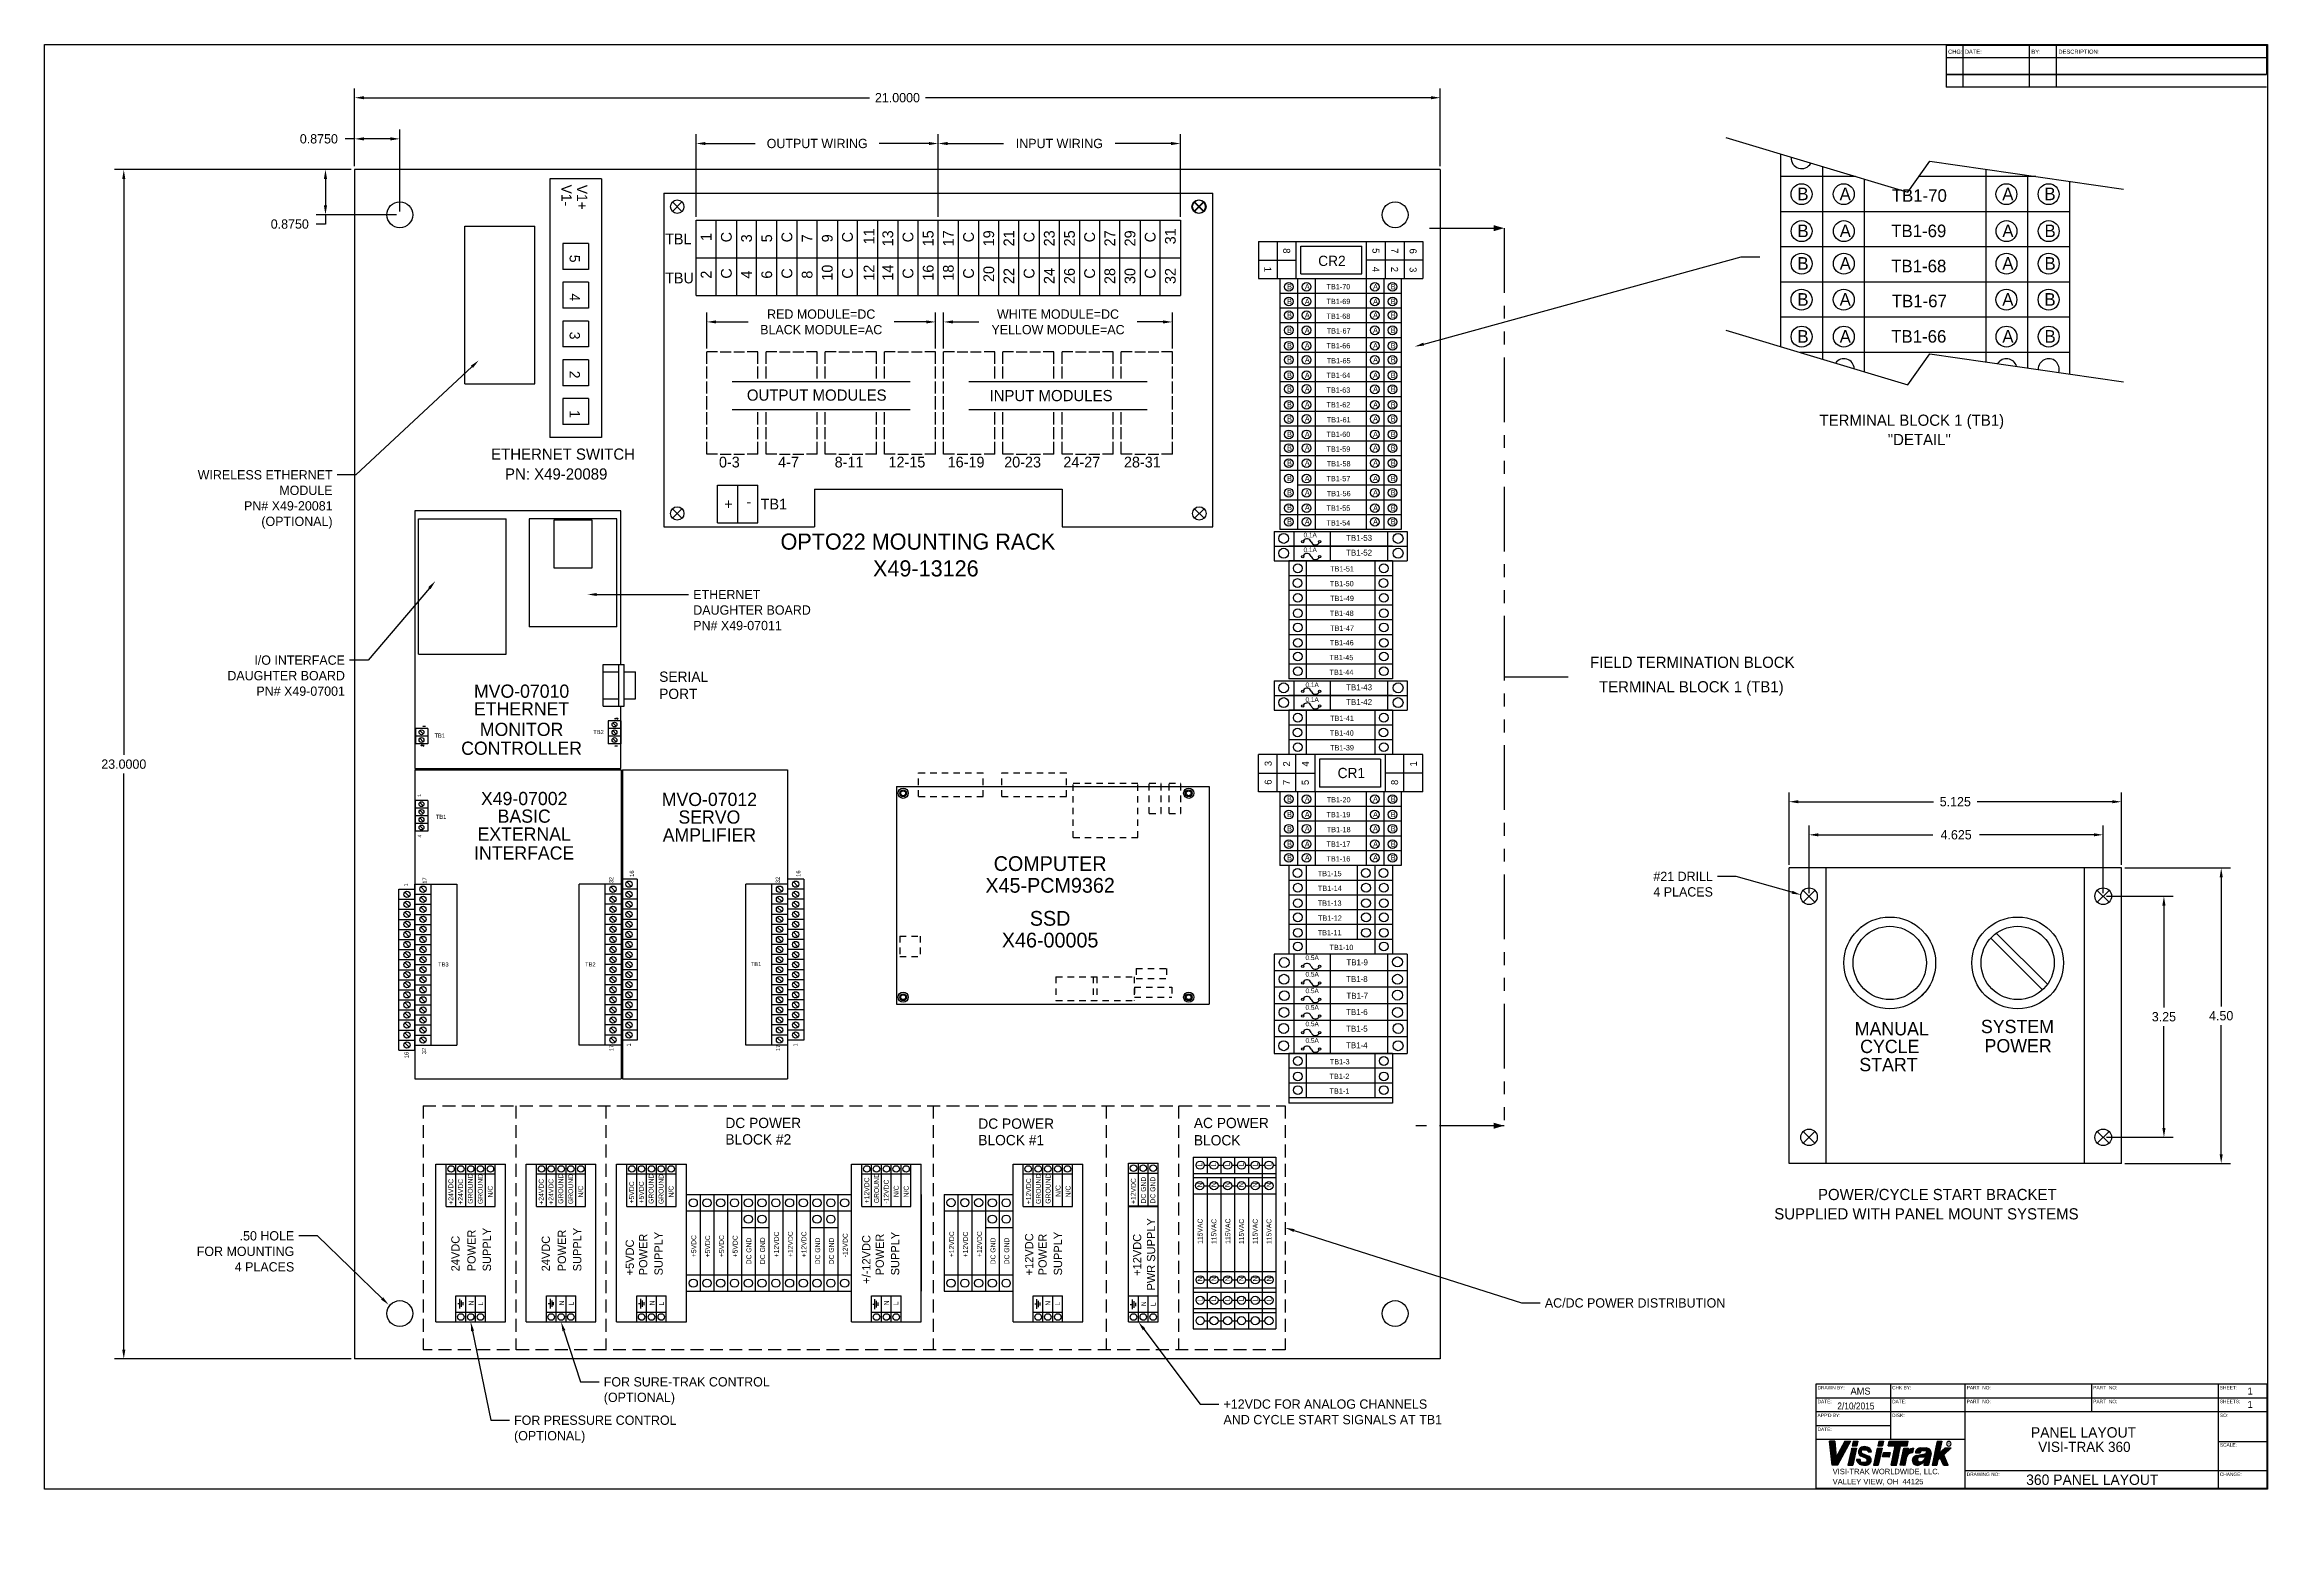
# Model space of a CAD drawing. Extents: x -360 to 331, y -172 to 150.
# Drawn here: x -100.37 to -57.37, y -172 to -142.86 of the extents above; entities that cross this region are included whole.
import ezdxf
from ezdxf import colors
from ezdxf.entities.mleader import LeaderData, LeaderLine
from ezdxf.enums import TextEntityAlignment as Align
from ezdxf.math import Vec2, Vec3

# ---------------------------------------------------------------- set-up
doc = ezdxf.new("R2010")
doc.units = 0
doc.header["$MEASUREMENT"] = 0
for name, pattern in [('HIDDEN', [0.375, 0.25, -0.125]), ('HIDDEN2', [0.1875, 0.125, -0.0625]), ('PHANTOM', [2.5, 1.25, -0.25, 0.25, -0.25, 0.25, -0.25])]:
    doc.linetypes.add(name, pattern=pattern)
doc.layers.get('0').update_dxf_attribs({"linetype": 'CONTINUOUS'})
doc.layers.get('DEFPOINTS').update_dxf_attribs({"linetype": 'CONTINUOUS'})
for name, color, linetype in [('1', 3, 'CONTINUOUS'), ('1-TOP', 6, 'CONTINUOUS'), ('2-BOTTOM', 7, 'CONTINUOUS'), ('3-SILK1', 9, 'CONTINUOUS'), ('5-BORDERS_PHO', 15, 'CONTINUOUS'), ('TERMINALS', 3, 'CONTINUOUS'), ('TITLE', 2, 'CONTINUOUS')]:
    doc.layers.add(name, color=color, linetype=linetype)
doc.dimstyles.get("Standard").update_dxf_attribs({"dimtxt": 0.18, "dimasz": 0.18, "dimexe": 0.18, "dimexo": 0.0625, "dimgap": 0.09, "dimtad": 0, "dimtih": 1, "dimtoh": 1, "dimdec": 4, "dimzin": 0, "dimdsep": 46, "dimtxsty": 'Standard', "dimcen": 0.09, "dimadec": 0, "dimazin": 0, "dimtfac": 1, "dimtdec": 4, "dimtofl": 0, "dimtmove": 0, "dimatfit": 3, "dimfxl": 1, "dimtolj": 1, "dimtzin": 0, "dimarcsym": 0})

# ---------------------------------------------------------------- blocks, each defined once
blk = doc.blocks.new('6-32SS', base_point=(0.5, 0.5))
for p, q in [((0.412, 0.412), (0.588, 0.588)), ((0.412, 0.588), (0.588, 0.412))]:
    blk.add_line(p, q)
blk.add_circle((0.5, 0.5), 0.125)
blk = doc.blocks.new('*D92')
at = {"color": 0, "lineweight": -2, "transparency": 16777216}
for p, q in [((-94.371, -145.215), (-94.371, -143.709)), ((-94.191, -143.889), (-84.411, -143.889)), ((-73.551, -143.889), (-83.331, -143.889)), ((-73.371, -145.215), (-73.371, -143.709))]:
    blk.add_line(p, q, dxfattribs=at)
at = {"color": 0, "transparency": 16777216}
for points in [[(-94.191, -143.859), (-94.191, -143.919), (-94.371, -143.889)], [(-73.551, -143.859), (-73.551, -143.919), (-73.371, -143.889)]]:
    blk.add_solid(points, dxfattribs=at)
at = {"layer": 'DEFPOINTS', "color": 0, "transparency": 16777216}
for p in [(-94.371, -143.889), (-94.371, -145.278), (-73.371, -145.278)]:
    blk.add_point(p, dxfattribs=at)
at = {"color": 0, "transparency": 16777216, "insert": (-83.871, -143.889), "char_height": 0.18, "attachment_point": 5}
blk.add_mtext('\\A1;21.0000', dxfattribs=at)
blk = doc.blocks.new('*D93')
at = {"color": 0, "lineweight": -2, "transparency": 16777216}
for p, q in [((-94.371, -144.685), (-94.551, -144.685)), ((-94.371, -145.215), (-94.371, -144.505)), ((-93.676, -144.685), (-94.191, -144.685)), ((-93.496, -146.09), (-93.496, -144.505))]:
    blk.add_line(p, q, dxfattribs=at)
at = {"color": 0, "transparency": 16777216}
for points in [[(-94.191, -144.655), (-94.191, -144.715), (-94.371, -144.685)], [(-93.676, -144.655), (-93.676, -144.715), (-93.496, -144.685)]]:
    blk.add_solid(points, dxfattribs=at)
at = {"layer": 'DEFPOINTS', "color": 0, "transparency": 16777216}
for p in [(-94.371, -144.685), (-94.371, -145.278), (-93.496, -146.153)]:
    blk.add_point(p, dxfattribs=at)
at = {"color": 0, "transparency": 16777216, "insert": (-95.061, -144.685), "char_height": 0.18, "attachment_point": 5}
blk.add_mtext('\\A1;0.8750', dxfattribs=at)
blk = doc.blocks.new('*D94')
at = {"color": 0, "lineweight": -2, "transparency": 16777216}
for p, q in [((-94.433, -145.278), (-95.113, -145.278)), ((-94.933, -145.458), (-94.933, -145.973)), ((-93.558, -146.153), (-95.113, -146.153)), ((-94.933, -146.153), (-94.933, -146.333)), ((-94.933, -146.333), (-95.113, -146.333))]:
    blk.add_line(p, q, dxfattribs=at)
at = {"color": 0, "transparency": 16777216}
for points in [[(-94.963, -145.458), (-94.903, -145.458), (-94.933, -145.278)], [(-94.963, -145.973), (-94.903, -145.973), (-94.933, -146.153)]]:
    blk.add_solid(points, dxfattribs=at)
at = {"layer": 'DEFPOINTS', "color": 0, "transparency": 16777216}
for p in [(-94.371, -145.278), (-94.933, -146.153), (-93.496, -146.153)]:
    blk.add_point(p, dxfattribs=at)
at = {"color": 0, "transparency": 16777216, "insert": (-95.623, -146.333), "char_height": 0.18, "attachment_point": 5}
blk.add_mtext('\\A1;0.8750', dxfattribs=at)
blk = doc.blocks.new('*D95')
at = {"color": 0, "lineweight": -2, "transparency": 16777216}
for p, q in [((-87.557, -148.739), (-87.557, -148.045)), ((-87.377, -148.225), (-86.755, -148.225)), ((-83.313, -148.225), (-83.935, -148.225)), ((-83.133, -148.739), (-83.133, -148.045))]:
    blk.add_line(p, q, dxfattribs=at)
at = {"color": 0, "transparency": 16777216}
for points in [[(-87.377, -148.195), (-87.377, -148.255), (-87.557, -148.225)], [(-83.313, -148.195), (-83.313, -148.255), (-83.133, -148.225)]]:
    blk.add_solid(points, dxfattribs=at)
at = {"layer": 'DEFPOINTS', "color": 0, "transparency": 16777216}
for p in [(-83.133, -148.225), (-87.557, -148.802), (-83.133, -148.802)]:
    blk.add_point(p, dxfattribs=at)
at = {"color": 0, "transparency": 16777216, "insert": (-85.345, -148.225), "char_height": 0.18, "attachment_point": 5}
blk.add_mtext('\\A1;RED MODULE=DC\\PBLACK MODULE=AC', dxfattribs=at)
blk = doc.blocks.new('*D96')
at = {"color": 0, "lineweight": -2, "transparency": 16777216}
for p, q in [((-82.977, -148.739), (-82.977, -148.045)), ((-82.797, -148.225), (-82.295, -148.225)), ((-78.734, -148.225), (-79.235, -148.225)), ((-78.554, -148.739), (-78.554, -148.045))]:
    blk.add_line(p, q, dxfattribs=at)
at = {"color": 0, "transparency": 16777216}
for points in [[(-82.797, -148.195), (-82.797, -148.255), (-82.977, -148.225)], [(-78.734, -148.195), (-78.734, -148.255), (-78.554, -148.225)]]:
    blk.add_solid(points, dxfattribs=at)
at = {"layer": 'DEFPOINTS', "color": 0, "transparency": 16777216}
for p in [(-78.554, -148.225), (-82.977, -148.802), (-78.554, -148.802)]:
    blk.add_point(p, dxfattribs=at)
at = {"color": 0, "transparency": 16777216, "insert": (-80.765, -148.225), "char_height": 0.18, "attachment_point": 5}
blk.add_mtext('\\A1;WHITE MODULE=DC\\PYELLOW MODULE=AC', dxfattribs=at)
blk = doc.blocks.new('*D97')
at = {"color": 0, "lineweight": -2, "transparency": 16777216}
for p, q in [((-87.765, -146.194), (-87.765, -144.595)), ((-87.585, -144.775), (-86.623, -144.775)), ((-83.261, -144.775), (-84.223, -144.775)), ((-83.081, -146.194), (-83.081, -144.595))]:
    blk.add_line(p, q, dxfattribs=at)
at = {"color": 0, "transparency": 16777216}
for points in [[(-87.585, -144.745), (-87.585, -144.805), (-87.765, -144.775)], [(-83.261, -144.745), (-83.261, -144.805), (-83.081, -144.775)]]:
    blk.add_solid(points, dxfattribs=at)
at = {"layer": 'DEFPOINTS', "color": 0, "transparency": 16777216}
for p in [(-83.081, -144.775), (-87.765, -146.256), (-83.081, -146.256)]:
    blk.add_point(p, dxfattribs=at)
at = {"color": 0, "transparency": 16777216, "insert": (-85.423, -144.775), "char_height": 0.18, "attachment_point": 5}
blk.add_mtext('\\A1;OUTPUT WIRING', dxfattribs=at)
blk = doc.blocks.new('*D98')
at = {"color": 0, "lineweight": -2, "transparency": 16777216}
for p, q in [((-83.081, -146.131), (-83.081, -144.595)), ((-82.901, -144.775), (-81.819, -144.775)), ((-78.577, -144.775), (-79.659, -144.775)), ((-78.397, -146.194), (-78.397, -144.595))]:
    blk.add_line(p, q, dxfattribs=at)
at = {"color": 0, "transparency": 16777216}
for points in [[(-82.901, -144.745), (-82.901, -144.805), (-83.081, -144.775)], [(-78.577, -144.745), (-78.577, -144.805), (-78.397, -144.775)]]:
    blk.add_solid(points, dxfattribs=at)
at = {"layer": 'DEFPOINTS', "color": 0, "transparency": 16777216}
for p in [(-78.397, -144.775), (-83.081, -146.194), (-78.397, -146.256)]:
    blk.add_point(p, dxfattribs=at)
at = {"color": 0, "transparency": 16777216, "insert": (-80.739, -144.775), "char_height": 0.18, "attachment_point": 5}
blk.add_mtext('\\A1;INPUT WIRING', dxfattribs=at)
blk = doc.blocks.new('*D99')
at = {"color": 0, "lineweight": -2, "transparency": 16777216}
for p, q in [((-94.433, -145.278), (-99.014, -145.278)), ((-98.834, -145.458), (-98.834, -156.598)), ((-98.834, -168.098), (-98.834, -156.958)), ((-94.433, -168.278), (-99.014, -168.278))]:
    blk.add_line(p, q, dxfattribs=at)
at = {"color": 0, "transparency": 16777216}
for points in [[(-98.864, -145.458), (-98.804, -145.458), (-98.834, -145.278)], [(-98.864, -168.098), (-98.804, -168.098), (-98.834, -168.278)]]:
    blk.add_solid(points, dxfattribs=at)
at = {"layer": 'DEFPOINTS', "color": 0, "transparency": 16777216}
for p in [(-94.371, -145.278), (-98.834, -168.278), (-94.371, -168.278)]:
    blk.add_point(p, dxfattribs=at)
at = {"color": 0, "transparency": 16777216, "insert": (-98.834, -156.778), "char_height": 0.18, "attachment_point": 5}
blk.add_mtext('\\A1;23.0000', dxfattribs=at)
blk = doc.blocks.new('*D101')
at = {"color": 0, "lineweight": -2, "transparency": 16777216}
for p, q in [((-60.488, -159.331), (-59.196, -159.331)), ((-59.376, -159.511), (-59.376, -161.483)), ((-59.376, -163.814), (-59.376, -161.843)), ((-60.488, -163.994), (-59.196, -163.994))]:
    blk.add_line(p, q, dxfattribs=at)
at = {"color": 0, "transparency": 16777216}
for points in [[(-59.406, -159.511), (-59.346, -159.511), (-59.376, -159.331)], [(-59.406, -163.814), (-59.346, -163.814), (-59.376, -163.994)]]:
    blk.add_solid(points, dxfattribs=at)
at = {"layer": 'DEFPOINTS', "color": 0, "transparency": 16777216}
for p in [(-60.551, -159.331), (-60.551, -163.994), (-59.376, -163.994)]:
    blk.add_point(p, dxfattribs=at)
at = {"color": 0, "transparency": 16777216, "insert": (-59.376, -161.663), "char_height": 0.18, "attachment_point": 5}
blk.add_mtext('\\A1;3.25', dxfattribs=at)
blk = doc.blocks.new('*D102')
at = {"color": 0, "lineweight": -2, "transparency": 16777216}
for p, q in [((-66.24, -159.269), (-66.24, -157.964)), ((-66.06, -158.144), (-63.845, -158.144)), ((-60.731, -158.144), (-62.945, -158.144)), ((-60.551, -159.269), (-60.551, -157.964))]:
    blk.add_line(p, q, dxfattribs=at)
at = {"color": 0, "transparency": 16777216}
for points in [[(-66.06, -158.114), (-66.06, -158.174), (-66.24, -158.144)], [(-60.731, -158.114), (-60.731, -158.174), (-60.551, -158.144)]]:
    blk.add_solid(points, dxfattribs=at)
at = {"layer": 'DEFPOINTS', "color": 0, "transparency": 16777216}
for p in [(-60.551, -158.144), (-66.24, -159.331), (-60.551, -159.331)]:
    blk.add_point(p, dxfattribs=at)
at = {"color": 0, "transparency": 16777216, "insert": (-63.395, -158.144), "char_height": 0.18, "attachment_point": 5}
blk.add_mtext('\\A1;4.625', dxfattribs=at)
blk = doc.blocks.new('*D103')
at = {"color": 0, "lineweight": -2, "transparency": 16777216}
for p, q in [((-60.134, -158.785), (-58.088, -158.785)), ((-58.268, -158.965), (-58.268, -161.463)), ((-58.268, -164.32), (-58.268, -161.823)), ((-60.134, -164.5), (-58.088, -164.5))]:
    blk.add_line(p, q, dxfattribs=at)
at = {"color": 0, "transparency": 16777216}
for points in [[(-58.298, -158.965), (-58.238, -158.965), (-58.268, -158.785)], [(-58.298, -164.32), (-58.238, -164.32), (-58.268, -164.5)]]:
    blk.add_solid(points, dxfattribs=at)
at = {"layer": 'DEFPOINTS', "color": 0, "transparency": 16777216}
for p in [(-60.196, -158.785), (-60.196, -164.5), (-58.268, -164.5)]:
    blk.add_point(p, dxfattribs=at)
at = {"color": 0, "transparency": 16777216, "insert": (-58.268, -161.643), "char_height": 0.18, "attachment_point": 5}
blk.add_mtext('\\A1;4.50', dxfattribs=at)
blk = doc.blocks.new('*D104')
at = {"color": 0, "lineweight": -2, "transparency": 16777216}
for p, q in [((-66.626, -158.723), (-66.626, -157.324)), ((-60.196, -158.723), (-60.196, -157.324)), ((-66.446, -157.504), (-63.831, -157.504)), ((-60.376, -157.504), (-62.991, -157.504))]:
    blk.add_line(p, q, dxfattribs=at)
at = {"color": 0, "transparency": 16777216}
for points in [[(-66.446, -157.474), (-66.446, -157.534), (-66.626, -157.504)], [(-60.376, -157.474), (-60.376, -157.534), (-60.196, -157.504)]]:
    blk.add_solid(points, dxfattribs=at)
at = {"layer": 'DEFPOINTS', "color": 0, "transparency": 16777216}
for p in [(-60.196, -157.504), (-66.626, -158.785), (-60.196, -158.785)]:
    blk.add_point(p, dxfattribs=at)
at = {"color": 0, "transparency": 16777216, "insert": (-63.411, -157.504), "char_height": 0.18, "attachment_point": 5}
blk.add_mtext('\\A1;5.125', dxfattribs=at)

msp = doc.modelspace()

# ---------------------------------------------------------------- linework, layer by layer
at = {"color": 7}
for p, q in [((-57.39221, -142.87931), (-57.39221, -143.44275)), ((-63.59007, -143.44275), (-57.39221, -143.44275)), ((-67.8494, -144.65992), (-64.33202, -145.71731)), ((-73.37099, -145.27765), (-94.37099, -145.27765)), ((-66.79187, -144.97784), (-66.79187, -146.09418)), ((-65.98226, -145.22122), (-65.98226, -146.09418)), ((-64.33202, -145.71731), (-63.90307, -145.11717)), ((-63.90307, -145.11717), (-60.15692, -145.66015)), ((-62.82268, -145.27377), (-62.82268, -146.09418)), ((-90.59545, -145.45906), (-90.59545, -150.45906)), ((-89.59545, -145.45906), (-90.59545, -145.45906)), ((-89.7987, -145.45906), (-90.3922, -145.45906)), ((-89.59545, -145.45906), (-89.59545, -150.45906)), ((-88.38973, -145.73586), (-77.77288, -145.73586)), ((-88.38973, -145.73586), (-88.38973, -152.18925)), ((-77.77288, -152.18925), (-77.77288, -145.73586)), ((-62.01307, -145.39112), (-62.01307, -146.09418)), ((-61.20346, -145.50846), (-61.20346, -146.09418)), ((-66.79187, -146.09418), (-66.79187, -148.1344)), ((-65.98226, -146.09418), (-65.98226, -148.1344)), ((-62.82268, -146.09418), (-62.82268, -148.1344)), ((-62.01307, -146.09418), (-62.01307, -148.1344)), ((-61.20346, -146.09418), (-61.20346, -148.1344)), ((-92.23599, -149.42389), (-92.23599, -146.37123)), ((-92.23599, -146.37123), (-90.88665, -146.37123)), ((-90.88665, -149.42389), (-90.88665, -146.37123)), ((-87.76521, -146.2563), (-78.3974, -146.2563)), ((-87.76521, -146.98491), (-87.76521, -146.2563)), ((-87.37488, -146.98491), (-87.37488, -146.2563)), ((-86.98456, -146.2563), (-86.98456, -146.98491)), ((-86.59423, -146.98491), (-86.59423, -146.2563)), ((-86.20391, -146.98491), (-86.20391, -146.2563)), ((-85.81358, -146.2563), (-85.81358, -146.98491)), ((-85.42326, -146.98491), (-85.42326, -146.2563)), ((-85.03293, -146.2563), (-85.03293, -146.98491)), ((-84.6426, -146.98491), (-84.6426, -146.2563)), ((-84.25228, -146.98491), (-84.25228, -146.2563)), ((-83.86195, -146.2563), (-83.86195, -146.98491)), ((-83.47163, -146.98491), (-83.47163, -146.2563)), ((-83.0813, -147.71351), (-83.0813, -146.2563)), ((-82.69098, -146.98491), (-82.69098, -146.2563)), ((-82.30065, -146.2563), (-82.30065, -146.98491)), ((-81.91033, -146.98491), (-81.91033, -146.2563)), ((-81.52, -146.98491), (-81.52, -146.2563)), ((-81.12967, -146.2563), (-81.12967, -146.98491)), ((-80.73935, -146.98491), (-80.73935, -146.2563)), ((-80.34902, -146.2563), (-80.34902, -146.98491)), ((-79.9587, -146.98491), (-79.9587, -146.2563)), ((-79.56837, -146.98491), (-79.56837, -146.2563)), ((-79.17805, -146.2563), (-79.17805, -146.98491)), ((-78.78772, -146.98491), (-78.78772, -146.2563)), ((-78.3974, -146.2563), (-78.3974, -146.98491)), ((-90.34545, -146.70906), (-90.34545, -147.20906)), ((-89.84545, -146.70906), (-90.34545, -146.70906)), ((-89.84545, -146.70906), (-89.84545, -147.20906)), ((-87.76521, -146.98491), (-83.0813, -146.98491)), ((-87.76521, -147.71351), (-87.76521, -146.98491)), ((-87.37488, -147.71351), (-87.37488, -146.98491)), ((-86.98456, -146.98491), (-86.98456, -147.71351)), ((-86.59423, -147.71351), (-86.59423, -146.98491)), ((-86.20391, -147.71351), (-86.20391, -146.98491)), ((-85.81358, -146.98491), (-85.81358, -147.71351)), ((-85.42326, -147.71351), (-85.42326, -146.98491)), ((-85.03293, -146.98491), (-85.03293, -147.71351)), ((-84.6426, -147.71351), (-84.6426, -146.98491)), ((-84.25228, -147.71351), (-84.25228, -146.98491)), ((-83.86195, -146.98491), (-83.86195, -147.71351)), ((-83.47163, -147.71351), (-83.47163, -146.98491)), ((-83.09431, -146.98491), (-78.41041, -146.98491)), ((-82.69098, -147.71351), (-82.69098, -146.98491)), ((-82.30065, -146.98491), (-82.30065, -147.71351)), ((-81.91033, -147.71351), (-81.91033, -146.98491)), ((-81.52, -147.71351), (-81.52, -146.98491)), ((-81.12967, -146.98491), (-81.12967, -147.71351)), ((-80.73935, -147.71351), (-80.73935, -146.98491)), ((-80.34902, -146.98491), (-80.34902, -147.71351)), ((-79.9587, -147.71351), (-79.9587, -146.98491)), ((-79.56837, -147.71351), (-79.56837, -146.98491)), ((-79.17805, -146.98491), (-79.17805, -147.71351)), ((-78.78772, -147.71351), (-78.78772, -146.98491)), ((-78.3974, -146.98491), (-78.3974, -147.71351)), ((-76.88907, -146.66919), (-73.70991, -146.66919)), ((-76.88907, -146.66919), (-76.88907, -147.38838)), ((-76.88907, -147.02879), (-76.16231, -147.02879)), ((-76.52519, -146.66919), (-76.52519, -147.38838)), ((-76.16231, -147.38838), (-76.16231, -146.66919)), ((-76.07098, -146.76003), (-74.89003, -146.76003)), ((-76.07098, -147.29754), (-76.07098, -146.76003)), ((-74.89003, -147.29754), (-74.89003, -146.76003)), ((-74.79963, -147.38838), (-74.79963, -146.66919)), ((-73.70991, -147.02879), (-74.7987, -147.02879)), ((-74.43582, -146.66919), (-74.43582, -147.38838)), ((-74.07287, -146.66919), (-74.07287, -147.38838)), ((-73.70991, -146.66919), (-73.70991, -147.38838)), ((-89.84545, -147.20906), (-90.34545, -147.20906)), ((-90.34545, -147.45906), (-90.34545, -147.95906)), ((-89.84545, -147.45906), (-90.34545, -147.45906)), ((-89.84545, -147.45906), (-89.84545, -147.95906)), ((-76.88907, -147.38838), (-73.70991, -147.38838)), ((-76.47233, -147.38838), (-76.47233, -149.672)), ((-76.47233, -147.38838), (-74.12665, -147.38838)), ((-76.1325, -147.38838), (-76.1325, -149.672)), ((-76.07098, -147.29754), (-74.89003, -147.29754)), ((-74.8063, -147.38838), (-74.8063, -149.672)), ((-74.46648, -147.38838), (-74.46648, -149.672)), ((-74.12665, -147.38838), (-74.12665, -149.672)), ((-87.76521, -147.71351), (-78.3974, -147.71351)), ((-89.84545, -147.95906), (-90.34545, -147.95906)), ((-90.34545, -148.20906), (-90.34545, -148.70906)), ((-89.84545, -148.20906), (-90.34545, -148.20906)), ((-89.84545, -148.20906), (-89.84545, -148.70906)), ((-76.1325, -148.24474), (-76.1325, -149.672)), ((-66.79187, -148.1344), (-66.79187, -148.70085)), ((-65.98226, -148.1344), (-65.98226, -148.94423)), ((-62.82268, -148.1344), (-62.82268, -148.99678)), ((-62.01307, -148.1344), (-62.01307, -149.11413)), ((-61.20346, -148.1344), (-61.20346, -149.23148)), ((-89.84545, -148.70906), (-90.34545, -148.70906)), ((-67.8494, -148.38294), (-64.33202, -149.44032)), ((-90.34545, -148.95906), (-90.34545, -149.45906)), ((-89.84545, -148.95906), (-90.34545, -148.95906)), ((-89.84545, -148.95906), (-89.84545, -149.45906)), ((-87.55703, -149.03587), (-87.55703, -148.80168)), ((-87.34886, -148.80168), (-87.55703, -148.80168)), ((-87.55703, -149.32211), (-87.55703, -149.08792)), ((-87.29682, -148.80168), (-87.08864, -148.80168)), ((-87.0366, -148.80168), (-86.82843, -148.80168)), ((-86.56821, -148.80168), (-86.77638, -148.80168)), ((-86.56821, -149.03587), (-86.56821, -148.80168)), ((-86.56821, -149.32211), (-86.56821, -149.08792)), ((-86.41208, -149.03587), (-86.41208, -148.80168)), ((-86.20391, -148.80168), (-86.41208, -148.80168)), ((-86.41208, -149.32211), (-86.41208, -149.08792)), ((-86.15186, -148.80168), (-85.94369, -148.80168)), ((-85.89165, -148.80168), (-85.68347, -148.80168)), ((-85.42326, -148.80168), (-85.63143, -148.80168)), ((-85.42326, -149.03587), (-85.42326, -148.80168)), ((-85.42326, -149.32211), (-85.42326, -149.08792)), ((-85.26712, -149.03587), (-85.26712, -148.80168)), ((-85.05895, -148.80168), (-85.26712, -148.80168)), ((-85.26712, -149.32211), (-85.26712, -149.08792)), ((-85.00691, -148.80168), (-84.79873, -148.80168)), ((-84.74669, -148.80168), (-84.53852, -148.80168)), ((-84.2783, -148.80168), (-84.48647, -148.80168)), ((-84.2783, -149.03587), (-84.2783, -148.80168)), ((-84.2783, -149.32211), (-84.2783, -149.08792)), ((-84.12217, -149.03587), (-84.12217, -148.80168)), ((-83.914, -148.80168), (-84.12217, -148.80168)), ((-84.12217, -149.32211), (-84.12217, -149.08792)), ((-83.86195, -148.80168), (-83.65378, -148.80168)), ((-83.60174, -148.80168), (-83.39356, -148.80168)), ((-83.13335, -148.80168), (-83.34152, -148.80168)), ((-83.13335, -149.03587), (-83.13335, -148.80168)), ((-83.13335, -149.32211), (-83.13335, -149.08792)), ((-82.97722, -149.03587), (-82.97722, -148.80168)), ((-82.76904, -148.80168), (-82.97722, -148.80168)), ((-82.97722, -149.32211), (-82.97722, -149.08792)), ((-82.717, -148.80168), (-82.50882, -148.80168)), ((-82.45678, -148.80168), (-82.24861, -148.80168)), ((-81.98839, -148.80168), (-82.19656, -148.80168)), ((-81.98839, -149.03587), (-81.98839, -148.80168)), ((-81.98839, -149.32211), (-81.98839, -149.08792)), ((-81.83226, -149.03587), (-81.83226, -148.80168)), ((-81.62409, -148.80168), (-81.83226, -148.80168)), ((-81.83226, -149.32211), (-81.83226, -149.08792)), ((-81.57204, -148.80168), (-81.36387, -148.80168)), ((-81.31183, -148.80168), (-81.10365, -148.80168)), ((-80.84344, -148.80168), (-81.05161, -148.80168)), ((-80.84344, -149.03587), (-80.84344, -148.80168)), ((-80.84344, -149.32211), (-80.84344, -149.08792)), ((-80.68731, -149.03587), (-80.68731, -148.80168)), ((-80.47913, -148.80168), (-80.68731, -148.80168)), ((-80.68731, -149.32211), (-80.68731, -149.08792)), ((-80.42709, -148.80168), (-80.21892, -148.80168)), ((-80.16687, -148.80168), (-79.9587, -148.80168)), ((-79.69848, -148.80168), (-79.90666, -148.80168)), ((-79.69848, -149.03587), (-79.69848, -148.80168)), ((-79.69848, -149.32211), (-79.69848, -149.08792)), ((-79.54235, -149.03587), (-79.54235, -148.80168)), ((-79.33418, -148.80168), (-79.54235, -148.80168)), ((-79.54235, -149.32211), (-79.54235, -149.08792)), ((-79.28213, -148.80168), (-79.07396, -148.80168)), ((-79.02192, -148.80168), (-78.81374, -148.80168)), ((-78.55353, -148.80168), (-78.7617, -148.80168)), ((-78.55353, -149.03587), (-78.55353, -148.80168)), ((-78.55353, -149.32211), (-78.55353, -149.08792)), ((-64.33202, -149.44032), (-63.90307, -148.84018)), ((-63.90307, -148.84018), (-60.15692, -149.38317)), ((-92.23599, -149.42389), (-90.88665, -149.42389)), ((-89.84545, -149.45906), (-90.34545, -149.45906)), ((-87.55703, -149.60835), (-87.55703, -149.37416)), ((-83.13335, -149.60835), (-83.13335, -149.37416)), ((-82.97722, -149.60835), (-82.97722, -149.37416)), ((-78.55353, -149.60835), (-78.55353, -149.37416)), ((-76.47233, -149.38655), (-76.47233, -150.81382)), ((-76.1325, -149.38655), (-76.1325, -150.81382)), ((-76.1325, -149.38655), (-76.1325, -150.81382)), ((-74.8063, -149.38655), (-74.8063, -150.81382)), ((-74.46648, -149.38655), (-74.46648, -150.81382)), ((-74.12665, -149.38655), (-74.12665, -150.81382)), ((-90.34545, -149.70906), (-90.34545, -150.20906)), ((-89.84545, -149.70906), (-90.34545, -149.70906)), ((-89.84545, -149.70906), (-89.84545, -150.20906)), ((-87.55703, -149.92061), (-87.55703, -149.66039)), ((-87.55703, -150.20685), (-87.55703, -149.97266)), ((-86.56821, -150.20685), (-86.56821, -149.97266)), ((-86.41208, -150.20685), (-86.41208, -149.97266)), ((-85.42326, -150.20685), (-85.42326, -149.97266)), ((-85.26712, -150.20685), (-85.26712, -149.97266)), ((-84.2783, -150.20685), (-84.2783, -149.97266)), ((-84.12217, -150.20685), (-84.12217, -149.97266)), ((-83.13335, -149.92061), (-83.13335, -149.66039)), ((-83.13335, -150.20685), (-83.13335, -149.97266)), ((-82.97722, -149.92061), (-82.97722, -149.66039)), ((-82.97722, -150.20685), (-82.97722, -149.97266)), ((-81.98839, -150.20685), (-81.98839, -149.97266)), ((-81.83226, -150.20685), (-81.83226, -149.97266)), ((-80.84344, -150.20685), (-80.84344, -149.97266)), ((-80.68731, -150.20685), (-80.68731, -149.97266)), ((-79.69848, -150.20685), (-79.69848, -149.97266)), ((-79.54235, -150.20685), (-79.54235, -149.97266)), ((-78.55353, -149.92061), (-78.55353, -149.66039)), ((-78.55353, -150.20685), (-78.55353, -149.97266)), ((-89.59545, -150.45906), (-90.59545, -150.45906)), ((-89.84545, -150.20906), (-90.34545, -150.20906)), ((-87.55703, -150.49309), (-87.55703, -150.25889)), ((-86.56821, -150.49309), (-86.56821, -150.25889)), ((-86.41208, -150.49309), (-86.41208, -150.25889)), ((-85.42326, -150.49309), (-85.42326, -150.25889)), ((-85.26712, -150.49309), (-85.26712, -150.25889)), ((-84.2783, -150.49309), (-84.2783, -150.25889)), ((-84.12217, -150.49309), (-84.12217, -150.25889)), ((-83.13335, -150.49309), (-83.13335, -150.25889)), ((-82.97722, -150.49309), (-82.97722, -150.25889)), ((-81.98839, -150.49309), (-81.98839, -150.25889)), ((-81.83226, -150.49309), (-81.83226, -150.25889)), ((-80.84344, -150.49309), (-80.84344, -150.25889)), ((-80.68731, -150.49309), (-80.68731, -150.25889)), ((-79.69848, -150.49309), (-79.69848, -150.25889)), ((-79.54235, -150.49309), (-79.54235, -150.25889)), ((-78.55353, -150.49309), (-78.55353, -150.25889)), ((-87.55703, -150.77933), (-87.55703, -150.54513)), ((-87.34886, -150.77933), (-87.55703, -150.77933)), ((-87.29682, -150.77933), (-87.08864, -150.77933)), ((-87.0366, -150.77933), (-86.82843, -150.77933)), ((-86.56821, -150.77933), (-86.77638, -150.77933)), ((-86.56821, -150.77933), (-86.56821, -150.54513)), ((-86.41208, -150.77933), (-86.41208, -150.54513)), ((-86.20391, -150.77933), (-86.41208, -150.77933)), ((-86.15186, -150.77933), (-85.94369, -150.77933)), ((-85.89165, -150.77933), (-85.68347, -150.77933)), ((-85.42326, -150.77933), (-85.63143, -150.77933)), ((-85.42326, -150.77933), (-85.42326, -150.54513)), ((-85.26712, -150.77933), (-85.26712, -150.54513)), ((-85.05895, -150.77933), (-85.26712, -150.77933)), ((-85.00691, -150.77933), (-84.79873, -150.77933)), ((-84.74669, -150.77933), (-84.53852, -150.77933)), ((-84.2783, -150.77933), (-84.48647, -150.77933)), ((-84.2783, -150.77933), (-84.2783, -150.54513)), ((-84.12217, -150.77933), (-84.12217, -150.54513)), ((-83.914, -150.77933), (-84.12217, -150.77933)), ((-83.86195, -150.77933), (-83.65378, -150.77933)), ((-83.60174, -150.77933), (-83.39356, -150.77933)), ((-83.13335, -150.77933), (-83.34152, -150.77933)), ((-83.13335, -150.77933), (-83.13335, -150.54513)), ((-82.97722, -150.77933), (-82.97722, -150.54513)), ((-82.76904, -150.77933), (-82.97722, -150.77933)), ((-82.717, -150.77933), (-82.50882, -150.77933)), ((-82.45678, -150.77933), (-82.24861, -150.77933)), ((-81.98839, -150.77933), (-82.19656, -150.77933)), ((-81.98839, -150.77933), (-81.98839, -150.54513)), ((-81.83226, -150.77933), (-81.83226, -150.54513)), ((-81.62409, -150.77933), (-81.83226, -150.77933)), ((-81.57204, -150.77933), (-81.36387, -150.77933)), ((-81.31183, -150.77933), (-81.10365, -150.77933)), ((-80.84344, -150.77933), (-81.05161, -150.77933)), ((-80.84344, -150.77933), (-80.84344, -150.54513)), ((-80.68731, -150.77933), (-80.68731, -150.54513)), ((-80.47913, -150.77933), (-80.68731, -150.77933)), ((-80.42709, -150.77933), (-80.21892, -150.77933)), ((-80.16687, -150.77933), (-79.9587, -150.77933)), ((-79.69848, -150.77933), (-79.90666, -150.77933)), ((-79.69848, -150.77933), (-79.69848, -150.54513)), ((-79.54235, -150.77933), (-79.54235, -150.54513)), ((-79.33418, -150.77933), (-79.54235, -150.77933)), ((-79.28213, -150.77933), (-79.07396, -150.77933)), ((-79.02192, -150.77933), (-78.81374, -150.77933)), ((-78.55353, -150.77933), (-78.7617, -150.77933)), ((-78.55353, -150.77933), (-78.55353, -150.54513)), ((-76.47233, -150.81382), (-76.47233, -152.24108)), ((-76.1325, -150.81382), (-76.1325, -152.24108)), ((-76.1325, -150.81382), (-76.1325, -152.24108)), ((-74.8063, -150.81382), (-74.8063, -152.24108)), ((-74.46648, -150.81382), (-74.46648, -152.24108)), ((-74.12665, -150.81382), (-74.12665, -152.24108)), ((-87.34886, -152.11117), (-87.34886, -151.38256)), ((-87.34886, -151.38256), (-86.56821, -151.38256)), ((-86.95854, -152.11117), (-86.95854, -151.38256)), ((-86.56821, -152.11117), (-86.56821, -151.38256)), ((-85.4753, -151.46064), (-80.68731, -151.46064)), ((-85.4753, -151.46064), (-85.4753, -152.18925)), ((-80.68731, -151.46064), (-80.68731, -152.18925)), ((-88.38973, -152.18925), (-85.4753, -152.18925)), ((-87.34886, -152.11117), (-86.56821, -152.11117)), ((-80.68731, -152.18925), (-77.77288, -152.18925)), ((-76.58484, -152.27594), (-76.58484, -152.56134)), ((-76.58484, -152.27594), (-74.01414, -152.27594)), ((-76.58484, -152.56134), (-74.01414, -152.56134)), ((-76.58484, -152.56134), (-74.01414, -152.56134)), ((-76.58484, -152.56134), (-76.58484, -152.84674)), ((-76.29356, -152.56134), (-74.30542, -152.56134)), ((-76.20357, -152.27594), (-76.20357, -152.56134)), ((-76.20357, -152.56134), (-76.20357, -152.84674)), ((-74.3954, -152.27594), (-74.3954, -152.56134)), ((-74.3954, -152.56134), (-74.3954, -152.84674)), ((-74.01414, -152.27594), (-74.01414, -152.56134)), ((-74.01414, -152.56134), (-74.01414, -152.84674)), ((-76.58484, -152.84674), (-74.01414, -152.84674)), ((-76.30242, -152.84675), (-76.30242, -155.13033)), ((-76.29356, -152.84674), (-74.30542, -152.84674)), ((-74.63639, -152.84675), (-74.63639, -155.13033)), ((-74.29656, -152.84675), (-74.29656, -155.13033)), ((-89.56024, -154.85118), (-89.15924, -154.85118)), ((-89.56024, -154.99153), (-89.25949, -154.99153)), ((-89.15924, -155.65319), (-89.15924, -154.85118)), ((-89.15924, -154.99153), (-88.93869, -154.99153)), ((-76.58484, -155.16519), (-76.58484, -155.45059)), ((-76.58484, -155.16519), (-74.01414, -155.16519)), ((-76.20357, -155.16519), (-76.20357, -155.45059)), ((-74.61557, -154.84487), (-75.98341, -154.84487)), ((-74.61557, -155.13033), (-75.98341, -155.13033)), ((-74.3954, -155.16519), (-74.3954, -155.45059)), ((-74.01414, -155.16519), (-74.01414, -155.45059)), ((-89.56024, -155.51284), (-89.25949, -155.51284)), ((-89.15924, -155.51284), (-88.93869, -155.51284)), ((-76.58484, -155.45059), (-74.01414, -155.45059)), ((-76.58484, -155.45059), (-74.01414, -155.45059)), ((-76.58484, -155.45059), (-76.58484, -155.73599)), ((-76.29356, -155.45059), (-74.30542, -155.45059)), ((-76.20357, -155.45059), (-76.20357, -155.73599)), ((-74.3954, -155.45059), (-74.3954, -155.73599)), ((-74.01414, -155.45059), (-74.01414, -155.73599)), ((-89.56024, -155.65319), (-89.15924, -155.65319)), ((-76.58484, -155.73599), (-74.01414, -155.73599)), ((-76.30242, -155.736), (-76.30242, -156.59231)), ((-76.29356, -155.73599), (-74.30542, -155.73599)), ((-74.63639, -155.736), (-74.63639, -156.59231)), ((-74.29656, -155.736), (-74.29656, -156.59231)), ((-76.88907, -157.3115), (-76.88907, -156.59231)), ((-73.70991, -156.59231), (-76.88907, -156.59231)), ((-76.52611, -157.3115), (-76.52611, -156.59231)), ((-76.16316, -157.3115), (-76.16316, -156.59231)), ((-75.79935, -156.59231), (-75.79935, -157.3115)), ((-74.528, -156.68315), (-75.70895, -156.68315)), ((-75.70895, -156.68315), (-75.70895, -157.22065)), ((-74.528, -156.68315), (-74.528, -157.22065)), ((-74.43667, -156.59231), (-74.43667, -157.3115)), ((-74.07378, -157.3115), (-74.07378, -156.59231)), ((-73.70991, -157.3115), (-73.70991, -156.59231)), ((-83.89078, -157.20843), (-77.84282, -157.20843)), ((-83.89078, -157.20843), (-83.89078, -161.4157)), ((-77.84282, -157.20843), (-77.84282, -161.4157)), ((-76.88907, -156.9519), (-75.80028, -156.9519)), ((-73.70991, -157.3115), (-76.88907, -157.3115)), ((-76.47233, -157.3115), (-76.47233, -158.73876)), ((-76.1325, -157.3115), (-76.1325, -158.73876)), ((-76.1325, -157.3115), (-76.1325, -158.73876)), ((-74.528, -157.22065), (-75.70895, -157.22065)), ((-74.8063, -157.3115), (-74.8063, -158.73876)), ((-74.46648, -157.3115), (-74.46648, -158.73876)), ((-73.70991, -156.9519), (-74.43667, -156.9519)), ((-74.12665, -157.3115), (-74.12665, -158.73876)), ((-76.30242, -158.73876), (-76.30242, -160.45144)), ((-74.97621, -158.73876), (-74.97621, -160.16598)), ((-74.63639, -158.73876), (-74.63639, -160.45144)), ((-74.29656, -158.73876), (-74.29656, -160.45144)), ((-66.62564, -164.50005), (-66.62564, -158.78513)), ((-60.19635, -158.78513), (-66.62564, -158.78513)), ((-65.91128, -164.50005), (-65.91128, -158.78513)), ((-60.91072, -164.50005), (-60.91072, -158.78513)), ((-60.19635, -164.50005), (-60.19635, -158.78513)), ((-66.12663, -159.21749), (-66.35366, -159.44453)), ((-66.12663, -159.44453), (-66.35366, -159.21749)), ((-60.43699, -159.21749), (-60.66402, -159.44453)), ((-60.43699, -159.44453), (-60.66402, -159.21749)), ((-65.22297, -159.91967), (-65.32286, -160.02182)), ((-62.72623, -160.1411), (-61.72466, -161.14195)), ((-62.61914, -160.04613), (-61.62977, -161.0348)), ((-76.58484, -160.45144), (-76.58484, -162.37299)), ((-76.20357, -160.45144), (-76.20357, -162.37299)), ((-74.3954, -160.45144), (-74.3954, -162.37299)), ((-74.01414, -160.45144), (-74.01414, -162.37299)), ((-63.96403, -161.15066), (-64.06391, -161.25282)), ((-83.89078, -161.4157), (-77.84282, -161.4157)), ((-76.58484, -162.37299), (-74.01414, -162.37299)), ((-76.30242, -162.37299), (-76.30242, -163.33174)), ((-76.29356, -162.37299), (-74.30542, -162.37299)), ((-74.63639, -162.37299), (-74.63639, -163.22935)), ((-74.29656, -162.37299), (-74.29656, -163.33174)), ((-74.29656, -163.33174), (-76.30242, -163.33174)), ((-74.30542, -163.22935), (-76.29356, -163.22935)), ((-66.12663, -163.88075), (-66.35366, -164.10778)), ((-66.12663, -164.10778), (-66.35366, -163.88075)), ((-60.43699, -163.88075), (-60.66402, -164.10778)), ((-60.43699, -164.10778), (-60.66402, -163.88075)), ((-92.79895, -167.5634), (-92.79895, -164.51074)), ((-92.79895, -167.5634), (-92.79895, -164.51074)), ((-92.79895, -164.51074), (-91.44961, -164.51074)), ((-92.59957, -165.33457), (-92.59957, -164.51074)), ((-92.59957, -165.33457), (-92.59957, -164.51074)), ((-92.40946, -165.33457), (-92.40946, -164.51074)), ((-92.21934, -165.33457), (-92.21934, -164.51074)), ((-92.02922, -165.33457), (-92.02922, -164.51074)), ((-91.83911, -165.33457), (-91.83911, -164.51074)), ((-91.64899, -165.33457), (-91.64899, -164.51074)), ((-91.64899, -165.33457), (-91.64899, -164.51074)), ((-91.64899, -165.33457), (-91.64899, -164.51074)), ((-91.64899, -165.33457), (-91.64899, -164.51074)), ((-91.44961, -167.5634), (-91.44961, -164.51074)), ((-91.05086, -167.5634), (-91.05086, -164.51074)), ((-91.05086, -167.5634), (-91.05086, -164.51074)), ((-91.05086, -164.51074), (-89.70152, -164.51074)), ((-90.85148, -165.33457), (-90.85148, -164.51074)), ((-90.85148, -165.33457), (-90.85148, -164.51074)), ((-90.66136, -165.33457), (-90.66136, -164.51074)), ((-90.47124, -165.33457), (-90.47124, -164.51074)), ((-90.28113, -165.33457), (-90.28113, -164.51074)), ((-90.09101, -165.33457), (-90.09101, -164.51074)), ((-89.90089, -165.33457), (-89.90089, -164.51074)), ((-89.90089, -165.33457), (-89.90089, -164.51074)), ((-89.90089, -165.33457), (-89.90089, -164.51074)), ((-89.70152, -167.5634), (-89.70152, -164.51074)), ((-89.30276, -167.5634), (-89.30276, -164.51074)), ((-89.30276, -167.5634), (-89.30276, -164.51074)), ((-89.30276, -164.51074), (-87.95342, -164.51074)), ((-89.10338, -165.33457), (-89.10338, -164.51074)), ((-89.10338, -165.33457), (-89.10338, -164.51074)), ((-88.91326, -165.33457), (-88.91326, -164.51074)), ((-88.72315, -165.33457), (-88.72315, -164.51074)), ((-88.53303, -165.33457), (-88.53303, -164.51074)), ((-88.34291, -165.33457), (-88.34291, -164.51074)), ((-88.1528, -165.33457), (-88.1528, -164.51074)), ((-87.95342, -167.5634), (-87.95342, -164.51074)), ((-84.75946, -167.5634), (-84.75946, -164.51074)), ((-84.75946, -164.51074), (-83.41012, -164.51074)), ((-84.56008, -165.33457), (-84.56008, -164.51074)), ((-84.56008, -165.33457), (-84.56008, -164.51074)), ((-84.56008, -165.33457), (-84.56008, -164.51074)), ((-84.36997, -165.33457), (-84.36997, -164.51074)), ((-84.17985, -165.33457), (-84.17985, -164.51074)), ((-83.98974, -165.33457), (-83.98974, -164.51074)), ((-83.79962, -165.33457), (-83.79962, -164.51074)), ((-83.6095, -165.33457), (-83.6095, -164.51074)), ((-83.41012, -167.5634), (-83.41012, -164.51074)), ((-81.63551, -167.5634), (-81.63551, -164.51074)), ((-81.63551, -164.51074), (-80.28617, -164.51074)), ((-81.43613, -165.33457), (-81.43613, -164.51074)), ((-81.43613, -165.33457), (-81.43613, -164.51074)), ((-81.24602, -165.33457), (-81.24602, -164.51074)), ((-81.0559, -165.33457), (-81.0559, -164.51074)), ((-80.86578, -165.33457), (-80.86578, -164.51074)), ((-80.67567, -165.33457), (-80.67567, -164.51074)), ((-80.48555, -165.33457), (-80.48555, -164.51074)), ((-80.28617, -167.5634), (-80.28617, -164.51074)), ((-79.40105, -167.5634), (-79.40105, -164.4953)), ((-79.40105, -167.5634), (-79.40105, -164.4953)), ((-79.40105, -167.5634), (-79.40105, -164.4953)), ((-79.40105, -164.4953), (-78.8307, -164.4953)), ((-79.21094, -165.31914), (-79.21094, -164.4953)), ((-79.02082, -165.31914), (-79.02082, -164.4953)), ((-78.8307, -167.5634), (-78.8307, -164.4953)), ((-78.14864, -164.37472), (-76.55166, -164.37472)), ((-77.93634, -164.53315), (-77.82861, -164.53315)), ((-77.67018, -164.53315), (-77.56245, -164.53315)), ((-77.40402, -164.53315), (-77.29628, -164.53315)), ((-77.13785, -164.53315), (-77.03012, -164.53315)), ((-76.87169, -164.53315), (-76.81782, -164.53315)), ((-76.87169, -164.53315), (-76.76396, -164.53315)), ((-76.60553, -164.53315), (-76.55166, -164.53315)), ((-60.19635, -164.50005), (-66.62564, -164.50005)), ((-92.59957, -164.70085), (-91.64899, -164.70085)), ((-90.85148, -164.70085), (-89.90089, -164.70085)), ((-89.10338, -164.70085), (-88.1528, -164.70085)), ((-88.1528, -165.33457), (-88.1528, -165.10191)), ((-87.95342, -165.10191), (-86.6226, -165.10191)), ((-86.6226, -165.10191), (-84.75946, -165.10191)), ((-84.75946, -166.97222), (-84.75946, -165.10191)), ((-84.56008, -164.70085), (-83.6095, -164.70085)), ((-84.56008, -165.33457), (-84.56008, -165.10191)), ((-83.6095, -165.33457), (-83.6095, -165.10191)), ((-83.6095, -165.33457), (-83.6095, -165.10191)), ((-83.41012, -165.10191), (-83.41012, -166.97222)), ((-82.96633, -165.10191), (-81.63551, -165.10191)), ((-82.96633, -165.10191), (-82.96633, -166.97222)), ((-81.63551, -166.97222), (-81.63551, -165.10191)), ((-81.43613, -164.70085), (-80.48555, -164.70085)), ((-79.40105, -164.68542), (-78.8307, -164.68542)), ((-79.40105, -166.97222), (-79.40105, -165.10191)), ((-78.14864, -164.69158), (-76.81782, -164.69158)), ((-78.14864, -164.69158), (-76.55166, -164.69158)), ((-78.14864, -164.77079), (-76.55166, -164.77079)), ((-78.14864, -165.08766), (-76.55166, -165.08766)), ((-77.94447, -164.92922), (-77.82861, -164.92922)), ((-77.67018, -164.92922), (-77.56245, -164.92922)), ((-77.40402, -164.92922), (-77.29628, -164.92922)), ((-77.13785, -164.92922), (-77.03012, -164.92922)), ((-76.87169, -164.92922), (-76.76396, -164.92922)), ((-92.59957, -165.33457), (-91.64899, -165.33457)), ((-92.59957, -165.33457), (-91.64899, -165.33457)), ((-90.85148, -165.33457), (-89.90089, -165.33457)), ((-90.85148, -165.33457), (-89.90089, -165.33457)), ((-89.10338, -165.33457), (-88.1528, -165.33457)), ((-89.10338, -165.33457), (-88.1528, -165.33457)), ((-87.95342, -165.41877), (-86.6226, -165.41877)), ((-86.6226, -165.41877), (-84.75946, -165.41877)), ((-84.56008, -165.33457), (-83.6095, -165.33457)), ((-84.56008, -165.33457), (-83.6095, -165.33457)), ((-82.96633, -165.41877), (-81.63551, -165.41877)), ((-81.43613, -165.33457), (-80.48555, -165.33457)), ((-81.43613, -165.33457), (-80.48555, -165.33457)), ((-79.40105, -165.31914), (-78.8307, -165.31914)), ((-79.40105, -165.33457), (-78.8307, -165.33457)), ((-86.88877, -165.73564), (-86.6226, -165.73564)), ((-86.6226, -165.73564), (-86.35644, -165.73564)), ((-85.55795, -165.73564), (-85.02563, -165.73564)), ((-82.16784, -165.73564), (-81.63551, -165.73564)), ((-78.14864, -166.5904), (-76.55166, -166.5904)), ((-77.93634, -166.74883), (-77.82861, -166.74883)), ((-77.67018, -166.74883), (-77.56245, -166.74883)), ((-77.40402, -166.74883), (-77.29628, -166.74883)), ((-77.13785, -166.74883), (-77.03012, -166.74883)), ((-76.87169, -166.74883), (-76.76396, -166.74883)), ((-92.40946, -167.5634), (-92.40946, -167.05642)), ((-92.40946, -167.05642), (-91.83911, -167.05642)), ((-92.40946, -167.05642), (-91.83911, -167.05642)), ((-92.37405, -167.21033), (-92.33135, -167.21033)), ((-92.33135, -167.30539), (-92.33135, -167.11527)), ((-92.29967, -167.2737), (-92.29967, -167.14696)), ((-92.26798, -167.24201), (-92.26798, -167.17864)), ((-92.21934, -167.5634), (-92.21934, -167.05642)), ((-92.02922, -167.5634), (-92.02922, -167.05642)), ((-91.83911, -167.5634), (-91.83911, -167.05642)), ((-90.66136, -167.05642), (-90.09101, -167.05642)), ((-90.66136, -167.5634), (-90.66136, -167.05642)), ((-90.66136, -167.05642), (-90.09101, -167.05642)), ((-90.62596, -167.21033), (-90.58326, -167.21033)), ((-90.58326, -167.30539), (-90.58326, -167.11527)), ((-90.55157, -167.2737), (-90.55157, -167.14696)), ((-90.51989, -167.24201), (-90.51989, -167.17864)), ((-90.47124, -167.5634), (-90.47124, -167.05642)), ((-90.28113, -167.5634), (-90.28113, -167.05642)), ((-90.09101, -167.5634), (-90.09101, -167.05642)), ((-88.91326, -167.05642), (-88.34291, -167.05642)), ((-88.91326, -167.05642), (-88.34291, -167.05642)), ((-88.91326, -167.5634), (-88.91326, -167.05642)), ((-88.87786, -167.21033), (-88.83516, -167.21033)), ((-88.83516, -167.30539), (-88.83516, -167.11527)), ((-88.80348, -167.2737), (-88.80348, -167.14696)), ((-88.77179, -167.24201), (-88.77179, -167.17864)), ((-88.72315, -167.5634), (-88.72315, -167.05642)), ((-88.53303, -167.5634), (-88.53303, -167.05642)), ((-88.34291, -167.5634), (-88.34291, -167.05642)), ((-87.95342, -166.97222), (-86.6226, -166.97222)), ((-86.6226, -166.97222), (-84.75946, -166.97222)), ((-84.36997, -167.5634), (-84.36997, -167.05642)), ((-84.36997, -167.05642), (-83.79962, -167.05642)), ((-84.36997, -167.05642), (-83.79962, -167.05642)), ((-84.34876, -167.21912), (-84.30606, -167.21912)), ((-84.30606, -167.31417), (-84.30606, -167.12406)), ((-84.27437, -167.28249), (-84.27437, -167.15574)), ((-84.24269, -167.2508), (-84.24269, -167.18743)), ((-84.17985, -167.5634), (-84.17985, -167.05642)), ((-83.98974, -167.5634), (-83.98974, -167.05642)), ((-83.79962, -167.5634), (-83.79962, -167.05642)), ((-82.96633, -166.97222), (-81.63551, -166.97222)), ((-81.24602, -167.05642), (-80.67567, -167.05642)), ((-81.24602, -167.05642), (-80.67567, -167.05642)), ((-81.24602, -167.5634), (-81.24602, -167.05642)), ((-81.21531, -167.21685), (-81.17261, -167.21685)), ((-81.17261, -167.3119), (-81.17261, -167.12179)), ((-81.14092, -167.28022), (-81.14092, -167.15347)), ((-81.10924, -167.24853), (-81.10924, -167.18516)), ((-81.0559, -167.5634), (-81.0559, -167.05642)), ((-80.86578, -167.5634), (-80.86578, -167.05642)), ((-80.67567, -167.5634), (-80.67567, -167.05642)), ((-79.40105, -167.05642), (-78.8307, -167.05642)), ((-79.40105, -167.05642), (-78.8307, -167.05642)), ((-79.36807, -167.22526), (-79.32537, -167.22526)), ((-79.32537, -167.32032), (-79.32537, -167.1302)), ((-79.29369, -167.28863), (-79.29369, -167.16188)), ((-79.262, -167.25694), (-79.262, -167.19357)), ((-79.21094, -167.5634), (-79.21094, -167.05642)), ((-79.02082, -167.5634), (-79.02082, -167.05642)), ((-78.14864, -166.90726), (-76.55166, -166.90726)), ((-78.14864, -166.98648), (-76.55166, -166.98648)), ((-77.93634, -167.14491), (-77.82861, -167.14491)), ((-77.67018, -167.14491), (-77.56245, -167.14491)), ((-77.40402, -167.14491), (-77.29628, -167.14491)), ((-77.13785, -167.14491), (-77.03012, -167.14491)), ((-76.87169, -167.14491), (-76.76396, -167.14491)), ((-92.79895, -167.5634), (-91.44961, -167.5634)), ((-92.40946, -167.37328), (-91.83911, -167.37328)), ((-91.05086, -167.5634), (-89.70152, -167.5634)), ((-90.66136, -167.37328), (-90.09101, -167.37328)), ((-89.30276, -167.5634), (-87.95342, -167.5634)), ((-88.91326, -167.37328), (-88.34291, -167.37328)), ((-84.75946, -167.5634), (-83.41012, -167.5634)), ((-84.36997, -167.37328), (-83.79962, -167.37328)), ((-81.63551, -167.5634), (-80.28617, -167.5634)), ((-81.24602, -167.37328), (-80.67567, -167.37328)), ((-79.40105, -167.37328), (-78.8307, -167.37328)), ((-79.40105, -167.5634), (-78.8307, -167.5634)), ((-78.14864, -167.30334), (-76.55166, -167.30334)), ((-78.14864, -167.38255), (-76.55166, -167.38255)), ((-77.93634, -167.54098), (-77.82861, -167.54098)), ((-77.67018, -167.54098), (-77.56245, -167.54098)), ((-77.40402, -167.54098), (-77.29628, -167.54098)), ((-77.13785, -167.54098), (-77.03012, -167.54098)), ((-76.87169, -167.54098), (-76.76396, -167.54098)), ((-78.14864, -167.69941), (-76.55166, -167.69941)), ((-73.37099, -168.27765), (-94.37099, -168.27765)), ((-57.38885, -168.76746), (-57.38885, -170.77975)), ((-66.10879, -170.77975), (-57.38885, -170.77975))]:
    msp.add_line(p, q, dxfattribs=at)
at = {"color": 7, "linetype": 'Continuous'}
for p, q in [((-94.37099, -145.27765), (-94.37099, -168.27765)), ((-73.37099, -145.27765), (-73.37099, -168.27765)), ((-65.34061, -145.41411), (-66.79187, -145.41411)), ((-65.34061, -145.41411), (-66.79187, -145.41411)), ((-65.34061, -145.41411), (-66.38706, -145.41411)), ((-65.17265, -145.4646), (-65.17265, -146.09418)), ((-61.85442, -145.41411), (-64.11531, -145.41411)), ((-61.85442, -145.41411), (-64.11531, -145.41411)), ((-61.85442, -145.41411), (-64.11531, -145.41411)), ((-61.20346, -146.09418), (-66.79187, -146.09418)), ((-61.20346, -146.09418), (-66.79187, -146.09418)), ((-61.20346, -146.09418), (-66.79187, -146.09418)), ((-65.17265, -146.09418), (-65.17265, -148.1344)), ((-76.47233, -146.66919), (-74.12665, -146.66919)), ((-76.47233, -146.66919), (-74.12665, -146.66919)), ((-76.47233, -146.66919), (-74.12665, -146.66919)), ((-76.47233, -146.66919), (-74.12665, -146.66919)), ((-61.20346, -146.77425), (-66.79187, -146.77425)), ((-76.30242, -147.38838), (-74.29656, -147.38838)), ((-75.79268, -147.38838), (-75.79268, -149.672)), ((-61.20346, -147.45432), (-66.79187, -147.45432)), ((-61.20346, -147.45432), (-66.79187, -147.45432)), ((-61.60827, -147.45432), (-66.38706, -147.45432)), ((-74.12665, -147.67383), (-76.47233, -147.67383)), ((-74.12665, -147.67383), (-76.47233, -147.67383)), ((-74.12665, -147.95929), (-76.47233, -147.95929)), ((-74.12665, -148.24474), (-76.47233, -148.24474)), ((-74.12665, -148.24474), (-76.47233, -148.24474)), ((-74.29656, -148.24474), (-76.30242, -148.24474)), ((-61.20346, -148.1344), (-66.79187, -148.1344)), ((-61.20346, -148.1344), (-66.79187, -148.1344)), ((-61.20346, -148.1344), (-66.79187, -148.1344)), ((-65.17265, -148.1344), (-65.17265, -149.18761)), ((-74.12665, -148.53019), (-76.47233, -148.53019)), ((-74.12665, -148.81564), (-76.47233, -148.81564)), ((-74.12665, -149.1011), (-76.47233, -149.1011)), ((-61.20346, -148.81447), (-66.41392, -148.81447)), ((-74.12665, -149.38655), (-76.47233, -149.38655)), ((-74.12665, -149.38655), (-76.47233, -149.38655)), ((-75.79268, -149.38655), (-75.79268, -150.81382)), ((-74.12665, -149.672), (-76.47233, -149.672)), ((-74.12665, -149.672), (-76.47233, -149.672)), ((-74.12665, -149.95746), (-76.47233, -149.95746)), ((-74.29656, -149.672), (-76.30242, -149.672)), ((-74.12665, -150.24291), (-76.47233, -150.24291)), ((-74.12665, -150.52836), (-76.47233, -150.52836)), ((-74.12665, -150.81382), (-76.47233, -150.81382)), ((-74.12665, -150.81382), (-76.47233, -150.81382)), ((-74.29656, -150.81382), (-76.30242, -150.81382)), ((-75.79268, -150.81382), (-75.79268, -152.24108)), ((-74.12665, -151.09927), (-76.47233, -151.09927)), ((-74.12665, -151.67017), (-76.47233, -151.67017)), ((-74.12665, -151.38472), (-76.1325, -151.38472)), ((-93.13407, -154.64769), (-93.13407, -152.03368)), ((-93.13407, -152.03368), (-91.44119, -152.03368)), ((-91.44119, -154.64769), (-91.44119, -152.03368)), ((-74.12665, -151.95563), (-76.47233, -151.95563)), ((-74.12665, -152.24108), (-76.47233, -152.24108)), ((-74.29656, -152.24108), (-76.30242, -152.24108)), ((-74.29656, -152.56134), (-76.30242, -152.56134)), ((-75.50205, -152.24108), (-76.20357, -152.24108)), ((-75.50205, -152.27594), (-75.50205, -152.56134)), ((-75.50205, -152.27594), (-75.50205, -152.56134)), ((-75.50205, -152.56134), (-75.50205, -152.84674)), ((-75.50205, -152.56134), (-75.50205, -152.84674)), ((-74.29656, -152.84674), (-76.30242, -152.84674)), ((-74.29656, -152.84675), (-76.30242, -152.84675)), ((-75.96259, -152.84675), (-75.96259, -155.13033)), ((-74.29656, -153.1322), (-76.30242, -153.1322)), ((-74.29656, -153.1322), (-76.30242, -153.1322)), ((-74.29656, -153.41761), (-76.30242, -153.41761)), ((-74.29656, -153.70306), (-76.30242, -153.70306)), ((-74.29656, -153.98852), (-76.30242, -153.98852)), ((-74.29656, -154.27397), (-76.30242, -154.27397)), ((-93.13407, -154.64769), (-91.44119, -154.64769)), ((-74.29656, -154.55942), (-76.30242, -154.55942)), ((-74.29656, -154.84487), (-76.30242, -154.84487)), ((-74.29656, -154.84487), (-76.30242, -154.84487)), ((-74.29656, -155.13033), (-76.30242, -155.13033)), ((-74.29656, -155.13033), (-76.30242, -155.13033)), ((-75.50205, -155.13033), (-76.20357, -155.13033)), ((-75.50205, -155.16519), (-75.50205, -155.45059)), ((-75.50205, -155.16519), (-75.50205, -155.45059)), ((-74.29656, -155.45059), (-76.30242, -155.45059)), ((-75.50205, -155.45059), (-75.50205, -155.73599)), ((-75.50205, -155.45059), (-75.50205, -155.73599)), ((-74.29656, -155.73599), (-76.30242, -155.73599)), ((-74.29656, -155.736), (-76.30242, -155.736)), ((-74.29656, -156.02145), (-76.30242, -156.02145)), ((-74.29656, -156.02145), (-76.30242, -156.02145)), ((-75.96259, -155.736), (-75.96259, -156.59231)), ((-74.29656, -156.30686), (-76.30242, -156.30686)), ((-74.29656, -156.59231), (-76.30242, -156.59231)), ((-74.12665, -157.3115), (-76.47233, -157.3115)), ((-74.12665, -157.3115), (-76.47233, -157.3115)), ((-75.79268, -157.3115), (-75.79268, -158.73876)), ((-74.12665, -157.59695), (-76.47233, -157.59695)), ((-74.12665, -158.16786), (-76.47233, -158.16786)), ((-74.12665, -157.8824), (-76.1325, -157.8824)), ((-74.12665, -158.45331), (-76.47233, -158.45331)), ((-74.12665, -158.73876), (-76.47233, -158.73876)), ((-74.29656, -158.73876), (-76.30242, -158.73876)), ((-74.29656, -159.02417), (-76.30242, -159.02417)), ((-75.96259, -158.73876), (-75.96259, -160.45144)), ((-74.29656, -159.30962), (-76.30242, -159.30962)), ((-74.29656, -159.59508), (-76.30242, -159.59508)), ((-74.29656, -159.88053), (-76.30242, -159.88053)), ((-74.29656, -160.16598), (-76.30242, -160.16598)), ((-74.01414, -160.45144), (-76.58484, -160.45144)), ((-74.01414, -160.77169), (-76.58484, -160.77169)), ((-74.29656, -160.45144), (-76.30242, -160.45144)), ((-75.50205, -160.45144), (-75.50205, -160.77169)), ((-75.50205, -160.77169), (-75.50205, -161.09195)), ((-74.01414, -161.09195), (-76.58484, -161.09195)), ((-75.50205, -161.09195), (-75.50205, -161.41221)), ((-74.01414, -161.41221), (-76.58484, -161.41221)), ((-75.50205, -161.41221), (-75.50205, -161.73247)), ((-74.01414, -161.73247), (-76.58484, -161.73247)), ((-74.01414, -162.05273), (-76.58484, -162.05273)), ((-75.50205, -161.73247), (-76.20357, -161.73247)), ((-75.50205, -162.05273), (-76.20357, -162.05273)), ((-75.50205, -161.73247), (-75.50205, -162.05273)), ((-75.50205, -162.05273), (-75.50205, -162.37299)), ((-74.29656, -162.37299), (-76.30242, -162.37299)), ((-75.96259, -162.37299), (-75.96259, -163.22935)), ((-74.29656, -162.65845), (-76.30242, -162.65845)), ((-74.29656, -162.9439), (-76.30242, -162.9439)), ((-74.29656, -163.22935), (-76.30242, -163.22935)), ((-78.14864, -164.37472), (-78.14864, -167.69941)), ((-77.88248, -164.37472), (-77.88248, -164.69158)), ((-77.61631, -164.37472), (-77.61631, -164.69158)), ((-77.35015, -164.37472), (-77.35015, -164.69158)), ((-77.08399, -164.37472), (-77.08399, -164.69158)), ((-76.81782, -164.37472), (-76.81782, -167.69941)), ((-76.81782, -164.37472), (-76.81782, -164.69158)), ((-76.55166, -164.37472), (-76.55166, -167.69941)), ((-76.55166, -164.37472), (-76.55166, -167.69941)), ((-87.68726, -165.10191), (-87.68726, -166.97222)), ((-87.42109, -165.10191), (-87.42109, -166.97222)), ((-87.15493, -165.10191), (-87.15493, -166.97222)), ((-86.88877, -165.10191), (-86.88877, -166.97222)), ((-86.6226, -165.10191), (-86.6226, -166.97222)), ((-86.6226, -165.10191), (-86.6226, -166.97222)), ((-86.35644, -165.10191), (-86.35644, -166.97222)), ((-86.09028, -165.10191), (-86.09028, -166.97222)), ((-85.82412, -165.10191), (-85.82412, -166.97222)), ((-85.55795, -165.10191), (-85.55795, -166.97222)), ((-85.29179, -165.10191), (-85.29179, -166.97222)), ((-85.29179, -165.10191), (-85.29179, -166.97222)), ((-85.02563, -165.10191), (-85.02563, -166.97222)), ((-82.70016, -165.10191), (-82.70016, -166.97222)), ((-82.434, -165.10191), (-82.434, -166.97222)), ((-82.16784, -165.10191), (-82.16784, -166.97222)), ((-81.90167, -165.10191), (-81.90167, -166.97222)), ((-77.88248, -164.77079), (-77.88248, -166.90726)), ((-77.61631, -164.77079), (-77.61631, -166.90726)), ((-77.35015, -164.77079), (-77.35015, -166.90726)), ((-77.08399, -164.77079), (-77.08399, -166.90726)), ((-76.81782, -164.77079), (-76.81782, -166.90726)), ((-77.08399, -166.00738), (-77.08399, -166.5904)), ((-76.81782, -166.00738), (-76.81782, -166.5904)), ((-76.81782, -166.00738), (-76.81782, -166.5904)), ((-87.95342, -166.65536), (-86.6226, -166.65536)), ((-86.6226, -166.65536), (-84.75946, -166.65536)), ((-82.96633, -166.65536), (-81.63551, -166.65536)), ((-77.88248, -166.98648), (-77.88248, -167.30334)), ((-77.61631, -166.98648), (-77.61631, -167.30334)), ((-77.35015, -166.98648), (-77.35015, -167.30334)), ((-77.08399, -166.98648), (-77.08399, -167.30334)), ((-76.81782, -166.98648), (-76.81782, -167.30334)), ((-77.88248, -167.38255), (-77.88248, -167.69941)), ((-77.61631, -167.38255), (-77.61631, -167.69941)), ((-77.35015, -167.38255), (-77.35015, -167.69941)), ((-77.08399, -167.38255), (-77.08399, -167.69941)), ((-76.81782, -167.38255), (-76.81782, -167.69941))]:
    msp.add_line(p, q, dxfattribs=at)
at = {"color": 7, "linetype": 'PHANTOM'}
for p, q in [((-73.58275, -146.41187), (-72.1393, -146.41187)), ((-72.1393, -146.41187), (-72.1393, -163.76982)), ((-72.1393, -155.09085), (-70.90033, -155.09085)), ((-72.1393, -163.76982), (-73.84657, -163.76982))]:
    msp.add_line(p, q, dxfattribs=at)
for p, q in [((-87.06821, -149.37416), (-83.62217, -149.37416)), ((-82.48839, -149.37416), (-79.04235, -149.37416)), ((-87.06821, -149.92061), (-83.62217, -149.92061)), ((-82.48839, -149.92061), (-79.04235, -149.92061))]:
    msp.add_line(p, q)
at = {"color": 7, "linetype": 'HIDDEN2'}
for p, q in [((-83.46164, -156.946), (-82.21261, -156.946)), ((-83.46164, -157.40565), (-83.46164, -156.946)), ((-82.21261, -157.40565), (-82.21261, -156.946)), ((-81.85183, -156.946), (-80.6028, -156.946)), ((-81.85183, -157.40565), (-81.85183, -156.946)), ((-80.6028, -157.40565), (-80.6028, -156.946)), ((-80.47132, -157.14322), (-79.22281, -157.14322)), ((-80.47132, -158.19504), (-80.47132, -157.14322)), ((-79.22281, -158.19504), (-79.22281, -157.14322)), ((-78.99982, -157.14322), (-78.76842, -157.14322)), ((-78.99982, -157.73434), (-78.99982, -157.14322)), ((-78.76842, -157.73434), (-78.76842, -157.14322)), ((-78.61801, -157.14322), (-78.38661, -157.14322)), ((-78.61801, -157.73434), (-78.61801, -157.14322)), ((-78.38661, -157.73434), (-78.38661, -157.14322)), ((-83.46164, -157.40565), (-82.21261, -157.40565)), ((-81.85183, -157.40565), (-80.6028, -157.40565)), ((-78.99982, -157.73434), (-78.76842, -157.73434)), ((-78.61801, -157.73434), (-78.38661, -157.73434)), ((-80.47132, -158.19504), (-79.22281, -158.19504)), ((-83.82557, -160.10093), (-83.82557, -160.49536)), ((-83.82557, -160.10093), (-83.43114, -160.10093)), ((-83.43114, -160.10093), (-83.43114, -160.49536)), ((-83.82557, -160.49536), (-83.43114, -160.49536)), ((-79.25542, -160.72676), (-79.25542, -160.92345)), ((-79.25542, -160.72676), (-78.66429, -160.72676)), ((-78.66429, -160.72676), (-78.66429, -160.92345)), ((-80.80475, -160.89085), (-79.29433, -160.89085)), ((-80.80475, -160.89085), (-80.80475, -161.35049)), ((-80.08215, -160.89085), (-80.08215, -161.35049)), ((-80.01693, -160.89085), (-80.01693, -161.35049)), ((-79.29433, -160.89085), (-79.29433, -161.35049)), ((-79.28802, -161.08754), (-79.28802, -161.28423)), ((-79.28802, -161.08754), (-78.56542, -161.08754)), ((-79.25542, -160.92345), (-78.66429, -160.92345)), ((-78.56542, -161.08754), (-78.56542, -161.28423)), ((-80.80475, -161.35049), (-79.29433, -161.35049)), ((-79.28802, -161.28423), (-78.56542, -161.28423))]:
    msp.add_line(p, q, dxfattribs=at)
at = {"color": 7, "linetype": 'HIDDEN'}
for p, q in [((-93.04599, -163.38192), (-76.3708, -163.38192)), ((-93.04599, -163.38192), (-93.04599, -168.10291)), ((-91.25322, -163.38192), (-91.25322, -168.10291)), ((-89.50847, -163.38192), (-89.50847, -168.10291)), ((-83.17893, -163.38192), (-83.17893, -168.10291)), ((-79.83439, -163.38192), (-79.83439, -168.10291)), ((-78.43291, -163.38192), (-78.43291, -168.10291)), ((-76.3708, -163.38192), (-76.3708, -168.10291)), ((-76.3708, -168.10291), (-93.04599, -168.10291))]:
    msp.add_line(p, q, dxfattribs=at)
at = {"color": 7}
for points, const_width in [([(-89.29913, -154.12409, 1), (-89.29913, -154.12359, 1)], 0.000498), ([(-89.29913, -154.12409, 1), (-89.29913, -154.12359, 1)], 0.000498), ([(-89.29913, -154.12409, 1), (-89.29913, -154.12359, 1)], 0.000498), ([(-89.29913, -154.12409, 1), (-89.29913, -154.12359, 1)], 0.000498), ([(-93.04974, -156.04456, 1), (-93.04974, -156.04058, 1)], 0.00398), ([(-93.04974, -156.04456, 1), (-93.04974, -156.04058, 1)], 0.00398), ([(-93.04228, -156.05, 1), (-93.04228, -156.04601, 1)], 0.00398), ([(-93.04228, -156.05, 1), (-93.04228, -156.04601, 1)], 0.00398), ([(-93.03979, -156.05361, 1), (-93.03979, -156.04963, 1)], 0.00398), ([(-92.99746, -156.04456, 1), (-92.99746, -156.04058, 1)], 0.00398), ([(-89.33256, -155.88898, 1), (-89.33256, -155.88499, 1)], 0.00398), ([(-89.33256, -155.88898, 1), (-89.33256, -155.88499, 1)], 0.00398), ([(-89.33256, -155.90889, 1), (-89.33256, -155.90491, 1)], 0.00398), ([(-89.31265, -155.8944, 1), (-89.31265, -155.89042, 1)], 0.00398), ([(-89.31265, -155.89984, 1), (-89.31265, -155.89586, 1)], 0.00398), ([(-89.31265, -155.89984, 1), (-89.31265, -155.89586, 1)], 0.00398), ([(-89.31016, -155.89079, 1), (-89.31016, -155.88681, 1)], 0.00398), ([(-89.31016, -155.89079, 1), (-89.31016, -155.88681, 1)], 0.00398), ([(-89.30767, -155.88898, 1), (-89.30767, -155.88499, 1)], 0.00398), ([(-89.30767, -155.88898, 1), (-89.30767, -155.88499, 1)], 0.00398), ([(-89.3002, -155.88716, 1), (-89.3002, -155.88318, 1)], 0.00398), ([(-89.29522, -155.88716, 1), (-89.29522, -155.88318, 1)], 0.00398), ([(-89.29024, -155.91251, 1), (-89.29024, -155.90853, 1)], 0.00398), ([(-89.28775, -155.88898, 1), (-89.28775, -155.88499, 1)], 0.00398), ([(-89.28775, -155.88898, 1), (-89.28775, -155.88499, 1)], 0.00398), ([(-89.28526, -155.91071, 1), (-89.28526, -155.90672, 1)], 0.00398), ([(-89.28526, -155.91071, 1), (-89.28526, -155.90672, 1)], 0.00398), ([(-89.28277, -155.89259, 1), (-89.28277, -155.88861, 1)], 0.00398), ([(-89.28277, -155.90889, 1), (-89.28277, -155.90491, 1)], 0.00398), ([(-89.28277, -155.90889, 1), (-89.28277, -155.90491, 1)], 0.00398), ([(-89.28028, -155.89803, 1), (-89.28028, -155.89405, 1)], 0.00398), ([(-89.28028, -155.89803, 1), (-89.28028, -155.89405, 1)], 0.00398), ([(-89.28028, -155.90346, 1), (-89.28028, -155.89947, 1)], 0.00398), ([(-93.07923, -156.4142, 1), (-93.07923, -156.41022, 1)], 0.00398), ([(-93.07923, -156.4142, 1), (-93.07923, -156.41022, 1)], 0.00398), ([(-93.07923, -156.42054, 1), (-93.07923, -156.41655, 1)], 0.00398), ([(-93.07923, -156.42054, 1), (-93.07923, -156.41655, 1)], 0.00398), ([(-93.07706, -156.41103, 1), (-93.07706, -156.40704, 1)], 0.00398), ([(-93.07706, -156.4237, 1), (-93.07706, -156.41972, 1)], 0.00398), ([(-93.07488, -156.40944, 1), (-93.07488, -156.40546, 1)], 0.00398), ([(-93.07488, -156.42529, 1), (-93.07488, -156.4213, 1)], 0.00398), ([(-93.07052, -156.40786, 1), (-93.07052, -156.40388, 1)], 0.00398), ([(-93.07052, -156.40786, 1), (-93.07052, -156.40388, 1)], 0.00398), ([(-93.07052, -156.42687, 1), (-93.07052, -156.42289, 1)], 0.00398), ([(-93.07052, -156.42687, 1), (-93.07052, -156.42289, 1)], 0.00398), ([(-93.06835, -156.42687, 1), (-93.06835, -156.42289, 1)], 0.00398), ([(-93.06617, -156.40786, 1), (-93.06617, -156.40388, 1)], 0.00398), ([(-93.0618, -156.40944, 1), (-93.0618, -156.40546, 1)], 0.00398), ([(-93.0618, -156.40944, 1), (-93.0618, -156.40546, 1)], 0.00398), ([(-93.05527, -156.41262, 1), (-93.05527, -156.40864, 1)], 0.00398), ([(-93.05527, -156.41262, 1), (-93.05527, -156.40864, 1)], 0.00398), ([(-93.03349, -156.40628, 1), (-93.03349, -156.40229, 1)], 0.00398), ([(-93.03349, -156.42845, 1), (-93.03349, -156.42447, 1)], 0.00398), ([(-89.33628, -156.42396, 1), (-89.33628, -156.41997, 1)], 0.00398), ([(-89.32882, -156.42939, 1), (-89.32882, -156.42541, 1)], 0.00398), ([(-89.32882, -156.42939, 1), (-89.32882, -156.42541, 1)], 0.00398), ([(-89.32633, -156.43301, 1), (-89.32633, -156.42903, 1)], 0.00398), ([(-89.284, -156.42396, 1), (-89.284, -156.41997, 1)], 0.00398)]:
    msp.add_lwpolyline(points, format="xyb", close=True, dxfattribs=dict(at, const_width=const_width))
for centre, radius in [((-66.3846, -145.75416), 0.2024), ((-65.5681, -145.75416), 0.2024), ((-62.42266, -145.75416), 0.2024), ((-61.60581, -145.75416), 0.2024), ((-93.49599, -146.15265), 0.25), ((-74.24599, -146.15265), 0.25), ((-66.383, -146.46886), 0.2024), ((-65.56649, -146.46886), 0.2024), ((-62.42106, -146.46886), 0.2024), ((-61.6042, -146.46886), 0.2024), ((-66.383, -147.09839), 0.2024), ((-65.56649, -147.09839), 0.2024), ((-62.42106, -147.09839), 0.2024), ((-61.6042, -147.09839), 0.2024), ((-76.30071, -147.54565), 0.08496), ((-75.95799, -147.54565), 0.08496), ((-74.63772, -147.54565), 0.08496), ((-74.29486, -147.54565), 0.08496), ((-76.30071, -147.8311), 0.08496), ((-75.95799, -147.8311), 0.08496), ((-74.63772, -147.8311), 0.08496), ((-74.29486, -147.8311), 0.08496), ((-66.3846, -147.79437), 0.2024), ((-65.5681, -147.79437), 0.2024), ((-62.42266, -147.79437), 0.2024), ((-61.60581, -147.79437), 0.2024), ((-76.30138, -148.38747), 0.08496), ((-76.30071, -148.09534), 0.08496), ((-75.95866, -148.38747), 0.08496), ((-75.95799, -148.09534), 0.08496), ((-74.6384, -148.38747), 0.08496), ((-74.63772, -148.09534), 0.08496), ((-74.29553, -148.38747), 0.08496), ((-74.29486, -148.09534), 0.08496), ((-66.383, -148.50907), 0.2024), ((-65.56649, -148.50907), 0.2024), ((-62.42106, -148.50907), 0.2024), ((-61.6042, -148.50907), 0.2024), ((-76.30138, -148.68593), 0.08496), ((-75.95866, -148.68593), 0.08496), ((-74.6384, -148.68593), 0.08496), ((-74.29553, -148.68593), 0.08496), ((-76.30071, -148.95991), 0.08496), ((-76.30071, -149.25836), 0.08496), ((-75.95799, -148.95991), 0.08496), ((-75.95799, -149.25836), 0.08496), ((-74.63772, -148.95991), 0.08496), ((-74.63772, -149.25836), 0.08496), ((-74.29486, -148.95991), 0.08496), ((-74.29486, -149.25836), 0.08496), ((-76.30071, -149.52261), 0.08496), ((-75.95799, -149.52261), 0.08496), ((-74.6384, -149.52928), 0.08496), ((-74.29553, -149.52928), 0.08496), ((-76.30138, -149.82774), 0.08496), ((-76.30071, -150.10172), 0.08496), ((-75.95866, -149.82774), 0.08496), ((-75.95799, -150.10172), 0.08496), ((-74.6384, -149.82774), 0.08496), ((-74.63772, -150.10172), 0.08496), ((-74.29553, -149.82774), 0.08496), ((-74.29486, -150.10172), 0.08496), ((-76.30071, -150.40018), 0.08496), ((-75.95799, -150.40018), 0.08496), ((-74.63772, -150.40018), 0.08496), ((-74.29486, -150.40018), 0.08496), ((-76.30138, -150.95655), 0.08496), ((-76.30071, -150.66442), 0.08496), ((-75.95866, -150.95655), 0.08496), ((-75.95799, -150.66442), 0.08496), ((-74.6384, -150.95655), 0.08496), ((-74.63772, -150.66442), 0.08496), ((-74.29553, -150.95655), 0.08496), ((-74.29486, -150.66442), 0.08496), ((-76.30138, -151.25501), 0.08496), ((-75.95866, -151.25501), 0.08496), ((-74.6384, -151.25501), 0.08496), ((-74.29553, -151.25501), 0.08496), ((-76.30071, -151.52898), 0.08496), ((-76.30071, -151.82744), 0.08496), ((-75.95799, -151.52898), 0.08496), ((-75.95799, -151.82744), 0.08496), ((-74.63772, -151.52898), 0.08496), ((-74.63772, -151.82744), 0.08496), ((-74.29486, -151.52898), 0.08496), ((-74.29486, -151.82744), 0.08496), ((-76.30071, -152.09168), 0.08496), ((-75.95799, -152.09168), 0.08496), ((-74.63772, -152.09168), 0.08496), ((-74.29486, -152.09168), 0.08496), ((-76.40021, -152.41207), 0.09532), ((-76.40021, -152.69747), 0.09532), ((-76.03066, -152.47688), 0.02288), ((-75.70632, -152.47688), 0.02288), ((-74.18758, -152.41207), 0.09532), ((-74.18758, -152.69747), 0.09532), ((-76.12857, -152.98948), 0.08496), ((-76.03066, -152.76228), 0.02288), ((-75.70632, -152.76228), 0.02288), ((-74.46544, -152.98948), 0.08496), ((-76.13247, -153.27491), 0.08496), ((-76.12857, -153.56034), 0.08496), ((-74.46933, -153.27491), 0.08496), ((-74.46544, -153.56034), 0.08496), ((-76.12857, -153.8588), 0.08496), ((-74.46544, -153.8588), 0.08496), ((-76.1279, -154.13278), 0.08496), ((-76.1279, -154.43124), 0.08496), ((-74.46477, -154.13278), 0.08496), ((-74.46477, -154.43124), 0.08496), ((-76.1279, -154.69548), 0.08496), ((-74.46477, -154.69548), 0.08496), ((-76.40021, -155.30132), 0.09532), ((-76.1279, -154.98093), 0.08496), ((-74.46477, -154.98093), 0.08496), ((-74.18758, -155.30132), 0.09532), ((-76.40021, -155.58672), 0.09532), ((-76.03066, -155.36613), 0.02288), ((-76.03066, -155.65153), 0.02288), ((-75.70632, -155.36613), 0.02288), ((-75.70632, -155.65153), 0.02288), ((-74.18758, -155.58672), 0.09532), ((-76.12857, -155.87873), 0.08496), ((-74.46544, -155.87873), 0.08496), ((-76.13247, -156.16415), 0.08496), ((-76.12857, -156.44959), 0.08496), ((-74.46933, -156.16415), 0.08496), ((-74.46544, -156.44959), 0.08496), ((-83.7593, -157.33991), 0.09861), ((-83.7593, -157.33991), 0.06574), ((-83.7593, -157.33991), 0.04681), ((-78.23726, -157.33991), 0.09861), ((-78.23726, -157.33991), 0.06574), ((-78.23726, -157.33991), 0.04681), ((-76.30138, -157.45423), 0.08496), ((-76.30138, -157.75269), 0.08496), ((-75.95866, -157.45423), 0.08496), ((-75.95866, -157.75269), 0.08496), ((-74.6384, -157.45423), 0.08496), ((-74.6384, -157.75269), 0.08496), ((-74.29553, -157.45423), 0.08496), ((-74.29553, -157.75269), 0.08496), ((-76.30071, -158.02666), 0.08496), ((-75.95799, -158.02666), 0.08496), ((-74.63772, -158.02666), 0.08496), ((-74.29486, -158.02666), 0.08496), ((-76.30071, -158.32512), 0.08496), ((-76.30071, -158.58936), 0.08496), ((-75.95799, -158.32512), 0.08496), ((-75.95799, -158.58936), 0.08496), ((-74.63772, -158.32512), 0.08496), ((-74.63772, -158.58936), 0.08496), ((-74.29486, -158.32512), 0.08496), ((-74.29486, -158.58936), 0.08496), ((-76.13247, -158.88147), 0.08496), ((-76.12857, -159.1669), 0.08496), ((-74.8122, -158.88147), 0.08496), ((-74.80831, -159.1669), 0.08496), ((-74.46933, -158.88147), 0.08496), ((-74.46544, -159.1669), 0.08496), ((-76.12857, -159.46536), 0.08496), ((-74.80831, -159.46536), 0.08496), ((-74.46544, -159.46536), 0.08496), ((-66.24014, -159.33101), 0.16073), ((-60.5505, -159.33101), 0.16073), ((-76.1279, -159.73934), 0.08496), ((-74.80764, -159.73934), 0.08496), ((-74.46477, -159.73934), 0.08496), ((-64.67832, -160.62102), 0.88715), ((-64.67832, -160.62102), 0.88715), ((-64.67832, -160.62102), 0.70856), ((-62.20496, -160.62102), 0.88715), ((-62.20496, -160.62102), 0.88715), ((-62.20496, -160.62102), 0.70856), ((-76.1279, -160.0378), 0.08496), ((-76.1279, -160.30204), 0.08496), ((-74.80764, -160.0378), 0.08496), ((-74.46477, -160.0378), 0.08496), ((-74.46477, -160.30204), 0.08496), ((-76.38993, -160.61295), 0.09532), ((-76.03066, -160.68723), 0.02288), ((-75.70632, -160.68723), 0.02288), ((-74.19937, -160.60193), 0.09532), ((-83.7593, -161.28423), 0.09861), ((-83.7593, -161.28423), 0.06574), ((-78.23726, -161.28423), 0.09861), ((-78.23726, -161.28423), 0.06574), ((-76.39544, -160.93679), 0.09532), ((-76.38917, -161.25519), 0.09532), ((-76.03066, -161.00749), 0.02288), ((-75.70632, -161.00749), 0.02288), ((-74.19937, -160.93679), 0.09532), ((-74.19862, -161.24417), 0.09532), ((-83.7593, -161.28423), 0.04681), ((-78.23726, -161.28423), 0.04681), ((-76.39469, -161.57902), 0.09532), ((-76.03066, -161.32775), 0.02288), ((-76.03066, -161.64801), 0.02288), ((-75.70632, -161.32775), 0.02288), ((-75.70632, -161.64801), 0.02288), ((-74.19862, -161.57902), 0.09532), ((-76.40021, -161.88887), 0.09532), ((-76.03066, -161.96827), 0.02288), ((-75.70632, -161.96827), 0.02288), ((-74.18758, -161.88887), 0.09532), ((-76.40021, -162.22372), 0.09532), ((-76.1279, -162.51725), 0.08496), ((-76.03066, -162.28853), 0.02288), ((-75.70632, -162.28853), 0.02288), ((-74.46477, -162.51725), 0.08496), ((-74.18758, -162.22372), 0.09532), ((-76.1279, -162.81571), 0.08496), ((-74.46477, -162.81571), 0.08496), ((-76.1279, -163.07995), 0.08496), ((-74.46477, -163.07995), 0.08496), ((-66.24014, -163.99427), 0.16073), ((-60.5505, -163.99427), 0.16073), ((-92.50451, -164.60579), 0.06337), ((-92.3144, -164.60579), 0.06337), ((-92.12428, -164.60579), 0.06337), ((-91.93417, -164.60579), 0.06337), ((-91.74405, -164.60579), 0.06337), ((-90.75642, -164.60579), 0.06337), ((-90.5663, -164.60579), 0.06337), ((-90.37619, -164.60579), 0.06337), ((-90.18607, -164.60579), 0.06337), ((-89.99595, -164.60579), 0.06337), ((-89.00832, -164.60579), 0.06337), ((-88.81821, -164.60579), 0.06337), ((-88.62809, -164.60579), 0.06337), ((-88.43797, -164.60579), 0.06337), ((-88.24786, -164.60579), 0.06337), ((-84.46503, -164.60579), 0.06337), ((-84.27491, -164.60579), 0.06337), ((-84.08479, -164.60579), 0.06337), ((-83.89468, -164.60579), 0.06337), ((-83.70456, -164.60579), 0.06337), ((-81.34107, -164.60579), 0.06337), ((-81.15096, -164.60579), 0.06337), ((-80.96084, -164.60579), 0.06337), ((-80.77073, -164.60579), 0.06337), ((-80.58061, -164.60579), 0.06337), ((-79.306, -164.59036), 0.06337), ((-79.11588, -164.59036), 0.06337), ((-78.92576, -164.59036), 0.06337), ((-78.01556, -164.53315), 0.07922), ((-77.74939, -164.53315), 0.07922), ((-77.48323, -164.53315), 0.07922), ((-77.21707, -164.53315), 0.07922), ((-76.9509, -164.53315), 0.07922), ((-76.68474, -164.53315), 0.07922), ((-78.02369, -164.92922), 0.07922), ((-77.74939, -164.92922), 0.07922), ((-77.48323, -164.92922), 0.07922), ((-77.21707, -164.92922), 0.07922), ((-76.9509, -164.92922), 0.07922), ((-76.68474, -164.92922), 0.07922), ((-87.82034, -165.26034), 0.07922), ((-87.55418, -165.26034), 0.07922), ((-87.28801, -165.26034), 0.07922), ((-87.02185, -165.26034), 0.07922), ((-86.75569, -165.26034), 0.07922), ((-86.75569, -165.57721), 0.07922), ((-86.48952, -165.26034), 0.07922), ((-86.48952, -165.57721), 0.07922), ((-86.22336, -165.26034), 0.07922), ((-85.9572, -165.26034), 0.07922), ((-85.69103, -165.26034), 0.07922), ((-85.42487, -165.26034), 0.07922), ((-85.42487, -165.57721), 0.07922), ((-85.15871, -165.26034), 0.07922), ((-85.15871, -165.57721), 0.07922), ((-84.89254, -165.26034), 0.07922), ((-82.83325, -165.25619), 0.07922), ((-82.56708, -165.25619), 0.07922), ((-82.30092, -165.25619), 0.07922), ((-82.03476, -165.26034), 0.07922), ((-82.03476, -165.57721), 0.07922), ((-81.76859, -165.26034), 0.07922), ((-81.76859, -165.57721), 0.07922), ((-87.82034, -166.81379), 0.07922), ((-87.55418, -166.81379), 0.07922), ((-87.28801, -166.81379), 0.07922), ((-87.02185, -166.81379), 0.07922), ((-86.75569, -166.81379), 0.07922), ((-86.48952, -166.81379), 0.07922), ((-86.22336, -166.81379), 0.07922), ((-85.9572, -166.81379), 0.07922), ((-85.69103, -166.81379), 0.07922), ((-85.42487, -166.81379), 0.07922), ((-85.15871, -166.81379), 0.07922), ((-84.89254, -166.81379), 0.07922), ((-82.83325, -166.81379), 0.07922), ((-82.56708, -166.81379), 0.07922), ((-82.30092, -166.81379), 0.07922), ((-82.03476, -166.81379), 0.07922), ((-81.76859, -166.81379), 0.07922), ((-78.01556, -166.74883), 0.07922), ((-77.74939, -166.74883), 0.07922), ((-77.48323, -166.74883), 0.07922), ((-77.21707, -166.74883), 0.07922), ((-76.9509, -166.74883), 0.07922), ((-76.68474, -166.74883), 0.07922), ((-93.49599, -167.40265), 0.25), ((-78.01556, -167.14491), 0.07922), ((-77.74939, -167.14491), 0.07922), ((-77.48323, -167.14491), 0.07922), ((-77.21707, -167.14491), 0.07922), ((-76.9509, -167.14491), 0.07922), ((-76.68474, -167.14491), 0.07922), ((-74.24599, -167.40265), 0.25), ((-92.3144, -167.46834), 0.06337), ((-92.12428, -167.46834), 0.06337), ((-91.93417, -167.46834), 0.06337), ((-90.5663, -167.46834), 0.06337), ((-90.37619, -167.46834), 0.06337), ((-90.18607, -167.46834), 0.06337), ((-88.81821, -167.46834), 0.06337), ((-88.62809, -167.46834), 0.06337), ((-88.43797, -167.46834), 0.06337), ((-84.27491, -167.46834), 0.06337), ((-84.08479, -167.46834), 0.06337), ((-83.89468, -167.46834), 0.06337), ((-81.15096, -167.46834), 0.06337), ((-80.96084, -167.46834), 0.06337), ((-80.77073, -167.46834), 0.06337), ((-79.306, -167.46834), 0.06337), ((-79.11588, -167.46834), 0.06337), ((-78.92576, -167.46834), 0.06337), ((-78.01556, -167.54098), 0.07922), ((-77.74939, -167.54098), 0.07922), ((-77.48323, -167.54098), 0.07922), ((-77.21707, -167.54098), 0.07922), ((-76.9509, -167.54098), 0.07922), ((-76.68474, -167.54098), 0.07922)]:
    msp.add_circle(centre, radius, dxfattribs=at)
for centre, radius, start, end in [((-66.383, -145.05818), 0.2024, 174.887625, 331.64894), ((-65.56649, -149.13861), 0.2024, 2.435086, 144.101479), ((-62.42106, -149.13861), 0.2024, 15.884519, 147.620986), ((-61.6042, -149.13861), 0.2024, 341.960436, 181.545068), ((-75.94957, -152.50488), 0.08578, 19.050957, 145.624531), ((-75.7874, -152.44888), 0.08578, 199.050957, 325.624531), ((-75.94957, -152.79028), 0.08578, 19.050957, 145.624531), ((-75.7874, -152.73428), 0.08578, 199.050957, 325.624531), ((-75.94957, -155.39413), 0.08578, 19.050957, 145.624531), ((-75.94957, -155.67953), 0.08578, 19.050957, 145.624531), ((-75.7874, -155.33812), 0.08578, 199.050957, 325.624531), ((-75.7874, -155.62352), 0.08578, 199.050957, 325.624531), ((-75.94957, -160.71523), 0.08578, 19.050957, 145.624531), ((-75.7874, -160.65923), 0.08578, 199.050957, 325.624531), ((-75.94957, -161.03549), 0.08578, 19.050957, 145.624531), ((-75.7874, -160.97949), 0.08578, 199.050957, 325.624531), ((-75.94957, -161.35575), 0.08578, 19.050957, 145.624531), ((-75.94957, -161.67601), 0.08578, 19.050957, 145.624531), ((-75.7874, -161.29975), 0.08578, 199.050957, 325.624531), ((-75.7874, -161.62001), 0.08578, 199.050957, 325.624531), ((-75.94957, -161.99627), 0.08578, 19.050957, 145.624531), ((-75.7874, -161.94027), 0.08578, 199.050957, 325.624531), ((-75.94957, -162.31653), 0.08578, 19.050957, 145.624531), ((-75.7874, -162.26053), 0.08578, 199.050957, 325.624531)]:
    msp.add_arc(centre, radius, start, end, dxfattribs=at)
for points in [[(-72.33788, -146.35395), (-72.33788, -146.46979), (-72.1393, -146.41187)], [(-72.33788, -163.7119), (-72.33788, -163.82774), (-72.1393, -163.76982)]]:
    msp.add_solid(points, dxfattribs=at)
at = {"layer": '1-TOP', "color": 7}
for p, q in [((-93.20259, -151.87908), (-93.20259, -156.85814)), ((-89.21935, -151.87908), (-93.20259, -151.87908)), ((-89.21935, -154.85118), (-89.21935, -151.87908)), ((-89.56024, -155.65319), (-89.56024, -154.85118)), ((-89.25949, -155.65319), (-89.25949, -154.85118)), ((-88.93869, -155.51284), (-88.93869, -154.99153)), ((-89.21935, -156.85814), (-89.21935, -155.65319)), ((-93.20259, -156.85814), (-89.21935, -156.85814))]:
    msp.add_line(p, q, dxfattribs=at)
at = {"layer": '1-TOP', "color": 7, "linetype": 'Continuous'}
for p, q in [((-93.20259, -156.88901), (-93.20259, -162.86388)), ((-89.21686, -156.88901), (-89.21686, -162.86388)), ((-89.18601, -156.88901), (-89.18601, -162.86388)), ((-85.99542, -156.88901), (-85.99542, -162.86388)), ((-89.18601, -162.11313), (-89.18601, -162.86388)), ((-93.20259, -162.86388), (-89.21686, -162.86388)), ((-89.18601, -162.86388), (-85.99542, -162.86388))]:
    msp.add_line(p, q, dxfattribs=at)
at = {"layer": '2-BOTTOM', "color": 7}
for p, q in [((-93.20259, -156.88901), (-89.21686, -156.88901)), ((-89.18601, -156.88901), (-85.99542, -156.88901))]:
    msp.add_line(p, q, dxfattribs=at)
at = {"layer": '3-SILK1', "color": 7}
for p, q in [((-93.04974, -156.04257), (-92.99746, -156.04257)), ((-93.04228, -156.04801), (-93.04974, -156.04257)), ((-93.03979, -156.05162), (-93.04228, -156.04801)), ((-89.33256, -155.88699), (-89.31265, -155.89785)), ((-89.33256, -155.9069), (-89.33256, -155.88699)), ((-89.31265, -155.89241), (-89.31016, -155.8888)), ((-89.31265, -155.89785), (-89.31265, -155.89241)), ((-89.31016, -155.8888), (-89.30767, -155.88699)), ((-89.30767, -155.88699), (-89.3002, -155.88517)), ((-89.3002, -155.88517), (-89.29522, -155.88517)), ((-89.29522, -155.88517), (-89.28775, -155.88699)), ((-89.28526, -155.90871), (-89.29024, -155.91052)), ((-89.28775, -155.88699), (-89.28277, -155.8906)), ((-89.28277, -155.9069), (-89.28526, -155.90871)), ((-89.28277, -155.8906), (-89.28028, -155.89604)), ((-89.28028, -155.90146), (-89.28277, -155.9069)), ((-89.28028, -155.89604), (-89.28028, -155.90146)), ((-93.07923, -156.41221), (-93.07706, -156.40903)), ((-93.07923, -156.41854), (-93.07923, -156.41221)), ((-93.07706, -156.42171), (-93.07923, -156.41854)), ((-93.07706, -156.40903), (-93.07488, -156.40745)), ((-93.07488, -156.42329), (-93.07706, -156.42171)), ((-93.07488, -156.40745), (-93.07052, -156.40587)), ((-93.07052, -156.42488), (-93.07488, -156.42329)), ((-93.07052, -156.40587), (-93.06617, -156.40587)), ((-93.06835, -156.42488), (-93.07052, -156.42488)), ((-93.06617, -156.40587), (-93.0618, -156.40745)), ((-93.0618, -156.40745), (-93.05527, -156.41063)), ((-93.05527, -156.41063), (-93.03349, -156.42646)), ((-93.03349, -156.42646), (-93.03349, -156.40428)), ((-89.33628, -156.42197), (-89.284, -156.42197)), ((-89.32882, -156.4274), (-89.33628, -156.42197)), ((-89.32633, -156.43102), (-89.32882, -156.4274))]:
    msp.add_line(p, q, dxfattribs=at)
at = {"layer": '5-BORDERS_PHO', "color": 7}
for p, q in [((-89.29913, -152.03264), (-90.99201, -152.03264)), ((-90.99201, -152.03264), (-90.99201, -154.12384)), ((-90.51683, -152.05863), (-90.51683, -152.98006)), ((-89.77432, -152.05863), (-90.51683, -152.05863)), ((-89.77432, -152.98006), (-89.77432, -152.05863)), ((-89.29913, -154.12384), (-89.29913, -152.03264)), ((-90.51683, -152.98006), (-89.77432, -152.98006)), ((-89.29913, -154.12409), (-90.99201, -154.12409))]:
    msp.add_line(p, q, dxfattribs=at)
at = {"layer": 'TERMINALS', "color": 7}
for p, q in [((-89.46334, -155.93682), (-89.46334, -156.16146)), ((-89.22334, -155.93682), (-89.46334, -155.93682)), ((-89.37637, -155.97867), (-89.31032, -156.04473)), ((-89.22334, -155.93682), (-89.22334, -156.08658)), ((-92.95509, -156.0858), (-93.19509, -156.0858)), ((-93.19509, -156.0858), (-93.19509, -156.16068)), ((-93.19509, -156.16068), (-93.19509, -156.31044)), ((-92.95509, -156.23556), (-93.19509, -156.23556)), ((-93.19509, -156.31044), (-93.19509, -156.38532)), ((-92.95509, -156.38532), (-93.19509, -156.38532)), ((-93.04206, -156.19371), (-93.10812, -156.12765)), ((-93.10812, -156.27742), (-93.04206, -156.34347)), ((-92.95509, -156.0858), (-92.95509, -156.23556)), ((-92.95509, -156.23556), (-92.95509, -156.38532)), ((-89.22334, -156.08658), (-89.46334, -156.08658)), ((-89.46334, -156.16146), (-89.46334, -156.31122)), ((-89.22334, -156.23634), (-89.46334, -156.23634)), ((-89.46334, -156.31122), (-89.46334, -156.3861)), ((-89.22334, -156.3861), (-89.46334, -156.3861)), ((-89.31032, -156.19449), (-89.37637, -156.12843)), ((-89.37637, -156.27819), (-89.31032, -156.34425)), ((-89.22334, -156.08658), (-89.22334, -156.23634)), ((-89.22334, -156.23634), (-89.22334, -156.3861)), ((-92.95609, -157.47702), (-93.19609, -157.47702)), ((-92.95609, -157.47702), (-93.19609, -157.47702)), ((-93.19609, -157.47702), (-93.19609, -157.5519)), ((-93.19609, -157.5519), (-93.19609, -157.70166)), ((-92.95609, -157.62678), (-93.19609, -157.62678)), ((-93.19609, -157.70166), (-93.19609, -157.85142)), ((-92.95609, -157.77654), (-93.19609, -157.77654)), ((-93.04307, -157.58493), (-93.10912, -157.51887)), ((-93.10912, -157.66864), (-93.04307, -157.73469)), ((-92.95609, -157.47702), (-92.95609, -157.62678)), ((-92.95609, -157.62678), (-92.95609, -157.77654)), ((-92.95609, -157.77654), (-92.95609, -157.9263)), ((-93.19609, -157.85142), (-93.19609, -158.00118)), ((-92.95609, -157.9263), (-93.19609, -157.9263)), ((-93.19609, -158.00118), (-93.19609, -158.07606)), ((-92.95609, -158.07606), (-93.19609, -158.07606)), ((-93.04307, -157.88445), (-93.10912, -157.8184)), ((-93.10912, -157.96816), (-93.04307, -158.03421)), ((-92.95609, -157.9263), (-92.95609, -158.07606)), ((-88.90517, -159.00122), (-89.21686, -159.00122)), ((-89.21686, -159.00122), (-89.21686, -159.87644)), ((-89.01812, -159.14136), (-89.10391, -159.05557)), ((-88.90517, -159.00122), (-88.90517, -159.19571)), ((-85.68373, -159.00122), (-85.99542, -159.00122)), ((-85.99542, -159.00122), (-85.99542, -159.87644)), ((-85.79669, -159.14136), (-85.88247, -159.05557)), ((-85.68373, -159.00122), (-85.68373, -159.19571)), ((-93.51428, -159.19571), (-93.20259, -159.19571)), ((-93.51428, -159.39021), (-93.51428, -159.19571)), ((-93.51428, -159.39021), (-93.20259, -159.39021)), ((-93.51428, -159.5847), (-93.51428, -159.39021)), ((-93.31554, -159.33585), (-93.40133, -159.25007)), ((-93.40133, -159.44456), (-93.31554, -159.53035)), ((-93.20259, -159.09846), (-92.8909, -159.09846)), ((-93.20259, -159.29296), (-93.20259, -159.09846)), ((-93.20259, -159.29296), (-92.8909, -159.29296)), ((-93.20259, -159.48745), (-93.20259, -159.29296)), ((-93.20259, -159.48745), (-92.8909, -159.48745)), ((-93.20259, -159.68195), (-93.20259, -159.48745)), ((-93.00385, -159.2386), (-93.08964, -159.15282)), ((-93.08964, -159.34731), (-93.00385, -159.4331)), ((-92.8909, -159.09846), (-92.39349, -159.09846)), ((-92.8909, -161.4324), (-92.8909, -159.09846)), ((-92.39349, -159.09846), (-92.39349, -162.21037)), ((-90.02595, -162.21037), (-90.02595, -159.09846)), ((-89.21686, -159.09846), (-89.52855, -159.09846)), ((-89.52855, -159.09846), (-89.52855, -159.87644)), ((-89.21686, -159.29296), (-89.52855, -159.29296)), ((-89.21686, -159.48745), (-89.52855, -159.48745)), ((-89.32981, -159.2386), (-89.41559, -159.15282)), ((-89.32981, -159.4331), (-89.41559, -159.34731)), ((-89.21686, -159.09846), (-89.21686, -159.29296)), ((-88.90517, -159.19571), (-89.21686, -159.19571)), ((-89.21686, -159.29296), (-89.21686, -159.48745)), ((-88.90517, -159.39021), (-89.21686, -159.39021)), ((-89.21686, -159.48745), (-89.21686, -159.68195)), ((-89.01812, -159.33585), (-89.10391, -159.25007)), ((-89.01812, -159.53035), (-89.10391, -159.44456)), ((-88.90517, -159.19571), (-88.90517, -159.39021)), ((-88.90517, -159.39021), (-88.90517, -159.5847)), ((-86.80452, -162.21037), (-86.80452, -159.09846)), ((-85.99542, -159.09846), (-86.30711, -159.09846)), ((-86.30711, -159.09846), (-86.30711, -159.87644)), ((-85.99542, -159.29296), (-86.30711, -159.29296)), ((-85.99542, -159.48745), (-86.30711, -159.48745)), ((-86.10837, -159.2386), (-86.19416, -159.15282)), ((-86.10837, -159.4331), (-86.19416, -159.34731)), ((-85.99542, -159.09846), (-85.99542, -159.29296)), ((-85.68373, -159.19571), (-85.99542, -159.19571)), ((-85.99542, -159.29296), (-85.99542, -159.48745)), ((-85.68373, -159.39021), (-85.99542, -159.39021)), ((-85.99542, -159.48745), (-85.99542, -159.68195)), ((-85.79669, -159.33585), (-85.88247, -159.25007)), ((-85.79669, -159.53035), (-85.88247, -159.44456)), ((-85.68373, -159.19571), (-85.68373, -159.39021)), ((-85.68373, -159.39021), (-85.68373, -159.5847)), ((-93.51428, -159.77919), (-93.51428, -159.5847)), ((-93.51428, -159.5847), (-93.20259, -159.5847)), ((-93.51428, -159.77919), (-93.20259, -159.77919)), ((-93.51428, -159.97369), (-93.51428, -159.77919)), ((-93.31554, -159.72484), (-93.40133, -159.63906)), ((-93.40133, -159.83355), (-93.31554, -159.91933)), ((-93.20259, -159.68195), (-92.8909, -159.68195)), ((-93.20259, -159.87644), (-93.20259, -159.68195)), ((-93.20259, -160.07094), (-93.20259, -159.87644)), ((-93.20259, -159.87644), (-92.8909, -159.87644)), ((-93.00385, -159.62759), (-93.08964, -159.54181)), ((-93.08964, -159.7363), (-93.00385, -159.82209)), ((-93.00385, -160.01658), (-93.08964, -159.9308)), ((-89.21686, -159.68195), (-89.52855, -159.68195)), ((-89.21686, -159.87644), (-89.52855, -159.87644)), ((-89.21686, -159.87644), (-89.52855, -159.87644)), ((-89.52855, -159.87644), (-89.52855, -162.21037)), ((-89.32981, -159.62759), (-89.41559, -159.54181)), ((-89.32981, -159.82209), (-89.41559, -159.7363)), ((-89.32981, -160.01658), (-89.41559, -159.9308)), ((-88.90517, -159.5847), (-89.21686, -159.5847)), ((-89.21686, -159.68195), (-89.21686, -159.87644)), ((-89.21686, -159.77919), (-89.21686, -161.33515)), ((-88.90517, -159.77919), (-89.21686, -159.77919)), ((-88.90517, -159.77919), (-89.21686, -159.77919)), ((-89.21686, -159.87644), (-89.21686, -160.07094)), ((-89.01812, -159.72484), (-89.10391, -159.63906)), ((-89.01812, -159.91933), (-89.10391, -159.83355)), ((-88.90517, -159.5847), (-88.90517, -159.77919)), ((-88.90517, -159.77919), (-88.90517, -159.97369)), ((-85.99542, -159.68195), (-86.30711, -159.68195)), ((-86.30711, -159.87644), (-86.30711, -162.21037)), ((-85.99542, -159.87644), (-86.30711, -159.87644)), ((-85.99542, -159.87644), (-86.30711, -159.87644)), ((-86.10837, -159.62759), (-86.19416, -159.54181)), ((-86.10837, -159.82209), (-86.19416, -159.7363)), ((-86.10837, -160.01658), (-86.19416, -159.9308)), ((-85.68373, -159.5847), (-85.99542, -159.5847)), ((-85.99542, -159.68195), (-85.99542, -159.87644)), ((-85.99542, -159.77919), (-85.99542, -161.33515)), ((-85.68373, -159.77919), (-85.99542, -159.77919)), ((-85.68373, -159.77919), (-85.99542, -159.77919)), ((-85.99542, -159.87644), (-85.99542, -160.07094)), ((-85.79669, -159.72484), (-85.88247, -159.63906)), ((-85.79669, -159.91933), (-85.88247, -159.83355)), ((-85.68373, -159.5847), (-85.68373, -159.77919)), ((-85.68373, -159.77919), (-85.68373, -159.97369)), ((-93.51428, -160.16818), (-93.51428, -159.97369)), ((-93.51428, -159.97369), (-93.20259, -159.97369)), ((-93.51428, -159.97369), (-93.20259, -159.97369)), ((-93.51428, -160.36268), (-93.51428, -160.16818)), ((-93.51428, -160.16818), (-93.20259, -160.16818)), ((-93.51428, -160.36268), (-93.20259, -160.36268)), ((-93.51428, -160.55717), (-93.51428, -160.36268)), ((-93.31554, -160.11383), (-93.40133, -160.02804)), ((-93.40133, -160.22254), (-93.31554, -160.30832)), ((-93.20259, -161.52964), (-93.20259, -159.97369)), ((-93.20259, -160.07094), (-92.8909, -160.07094)), ((-93.20259, -160.26543), (-93.20259, -160.07094)), ((-93.20259, -160.26543), (-92.8909, -160.26543)), ((-93.20259, -160.45993), (-93.20259, -160.26543)), ((-93.08964, -160.12529), (-93.00385, -160.21108)), ((-93.00385, -160.40557), (-93.08964, -160.31979)), ((-89.21686, -160.07094), (-89.52855, -160.07094)), ((-89.21686, -160.26543), (-89.52855, -160.26543)), ((-89.32981, -160.21108), (-89.41559, -160.12529)), ((-89.32981, -160.40557), (-89.41559, -160.31979)), ((-88.90517, -159.97369), (-89.21686, -159.97369)), ((-89.21686, -160.07094), (-89.21686, -160.26543)), ((-88.90517, -160.16818), (-89.21686, -160.16818)), ((-89.21686, -160.26543), (-89.21686, -160.45993)), ((-88.90517, -160.36268), (-89.21686, -160.36268)), ((-89.01812, -160.11383), (-89.10391, -160.02804)), ((-89.01812, -160.30832), (-89.10391, -160.22254)), ((-88.90517, -159.97369), (-88.90517, -160.16818)), ((-88.90517, -160.16818), (-88.90517, -160.36268)), ((-88.90517, -160.36268), (-88.90517, -160.55717)), ((-85.99542, -160.07094), (-86.30711, -160.07094)), ((-85.99542, -160.26543), (-86.30711, -160.26543)), ((-86.10837, -160.21108), (-86.19416, -160.12529)), ((-86.10837, -160.40557), (-86.19416, -160.31979)), ((-85.68373, -159.97369), (-85.99542, -159.97369)), ((-85.99542, -160.07094), (-85.99542, -160.26543)), ((-85.68373, -160.16818), (-85.99542, -160.16818)), ((-85.99542, -160.26543), (-85.99542, -160.45993)), ((-85.68373, -160.36268), (-85.99542, -160.36268)), ((-85.79669, -160.11383), (-85.88247, -160.02804)), ((-85.79669, -160.30832), (-85.88247, -160.22254)), ((-85.68373, -159.97369), (-85.68373, -160.16818)), ((-85.68373, -160.16818), (-85.68373, -160.36268)), ((-85.68373, -160.36268), (-85.68373, -160.55717)), ((-93.51428, -160.75167), (-93.51428, -160.55717)), ((-93.51428, -160.55717), (-93.20259, -160.55717)), ((-93.51428, -160.75167), (-93.20259, -160.75167)), ((-93.51428, -160.94616), (-93.51428, -160.75167)), ((-93.31554, -160.50282), (-93.40133, -160.41703)), ((-93.40133, -160.61153), (-93.31554, -160.69731)), ((-93.20259, -160.45993), (-92.8909, -160.45993)), ((-93.20259, -160.65442), (-93.20259, -160.45993)), ((-93.20259, -160.65442), (-92.8909, -160.65442)), ((-93.20259, -160.84891), (-93.20259, -160.65442)), ((-93.08964, -160.51428), (-93.00385, -160.60006)), ((-93.08964, -160.70877), (-93.00385, -160.79456)), ((-89.21686, -160.45993), (-89.52855, -160.45993)), ((-89.21686, -160.65442), (-89.52855, -160.65442)), ((-89.32981, -160.60006), (-89.41559, -160.51428)), ((-89.32981, -160.79456), (-89.41559, -160.70877)), ((-89.21686, -160.45993), (-89.21686, -160.65442)), ((-88.90517, -160.55717), (-89.21686, -160.55717)), ((-89.21686, -160.65442), (-89.21686, -160.84891)), ((-88.90517, -160.75167), (-89.21686, -160.75167)), ((-89.01812, -160.50282), (-89.10391, -160.41703)), ((-89.01812, -160.69731), (-89.10391, -160.61153)), ((-88.90517, -160.55717), (-88.90517, -160.75167)), ((-88.90517, -160.75167), (-88.90517, -160.94616)), ((-85.99542, -160.45993), (-86.30711, -160.45993)), ((-85.99542, -160.65442), (-86.30711, -160.65442)), ((-86.10837, -160.60006), (-86.19416, -160.51428)), ((-86.10837, -160.79456), (-86.19416, -160.70877)), ((-85.99542, -160.45993), (-85.99542, -160.65442)), ((-85.68373, -160.55717), (-85.99542, -160.55717)), ((-85.99542, -160.65442), (-85.99542, -160.84891)), ((-85.68373, -160.75167), (-85.99542, -160.75167)), ((-85.79669, -160.50282), (-85.88247, -160.41703)), ((-85.79669, -160.69731), (-85.88247, -160.61153)), ((-85.68373, -160.55717), (-85.68373, -160.75167)), ((-85.68373, -160.75167), (-85.68373, -160.94616)), ((-93.51428, -160.94616), (-93.20259, -160.94616)), ((-93.51428, -161.14066), (-93.51428, -160.94616)), ((-93.51428, -161.33515), (-93.51428, -161.14066)), ((-93.51428, -161.14066), (-93.20259, -161.14066)), ((-93.40133, -160.80602), (-93.31554, -160.89181)), ((-93.40133, -161.00052), (-93.31554, -161.0863)), ((-93.40133, -161.19501), (-93.31554, -161.28079)), ((-93.20259, -160.84891), (-92.8909, -160.84891)), ((-93.20259, -161.04341), (-93.20259, -160.84891)), ((-93.20259, -161.04341), (-92.8909, -161.04341)), ((-93.20259, -161.2379), (-93.20259, -161.04341)), ((-93.08964, -160.90327), (-93.00385, -160.98905)), ((-93.08964, -161.09776), (-93.00385, -161.18355)), ((-89.21686, -160.84891), (-89.52855, -160.84891)), ((-89.21686, -161.04341), (-89.52855, -161.04341)), ((-89.41559, -160.90327), (-89.32981, -160.98905)), ((-89.32981, -161.18355), (-89.41559, -161.09776)), ((-89.21686, -160.84891), (-89.21686, -161.04341)), ((-88.90517, -160.94616), (-89.21686, -160.94616)), ((-89.21686, -161.04341), (-89.21686, -161.2379)), ((-88.90517, -161.14066), (-89.21686, -161.14066)), ((-89.10391, -160.80602), (-89.01812, -160.89181)), ((-89.01812, -161.0863), (-89.10391, -161.00052)), ((-89.10391, -161.19501), (-89.01812, -161.28079)), ((-88.90517, -160.94616), (-88.90517, -161.14066)), ((-88.90517, -161.14066), (-88.90517, -161.33515)), ((-85.99542, -160.84891), (-86.30711, -160.84891)), ((-85.99542, -161.04341), (-86.30711, -161.04341)), ((-86.19416, -160.90327), (-86.10837, -160.98905)), ((-86.10837, -161.18355), (-86.19416, -161.09776)), ((-85.99542, -160.84891), (-85.99542, -161.04341)), ((-85.68373, -160.94616), (-85.99542, -160.94616)), ((-85.99542, -161.04341), (-85.99542, -161.2379)), ((-85.68373, -161.14066), (-85.99542, -161.14066)), ((-85.88247, -160.80602), (-85.79669, -160.89181)), ((-85.79669, -161.0863), (-85.88247, -161.00052)), ((-85.88247, -161.19501), (-85.79669, -161.28079)), ((-85.68373, -160.94616), (-85.68373, -161.14066)), ((-85.68373, -161.14066), (-85.68373, -161.33515)), ((-93.51428, -161.52964), (-93.51428, -161.33515)), ((-93.51428, -161.33515), (-93.20259, -161.33515)), ((-93.51428, -161.52964), (-93.20259, -161.52964)), ((-93.51428, -161.52964), (-93.20259, -161.52964)), ((-93.51428, -161.72414), (-93.51428, -161.52964)), ((-93.40133, -161.3895), (-93.31554, -161.47529)), ((-93.40133, -161.584), (-93.31554, -161.66978)), ((-93.20259, -161.2379), (-92.8909, -161.2379)), ((-93.20259, -161.4324), (-93.20259, -161.2379)), ((-93.20259, -161.4324), (-92.8909, -161.4324)), ((-93.20259, -161.4324), (-92.8909, -161.4324)), ((-93.20259, -161.62689), (-93.20259, -161.4324)), ((-93.20259, -162.30762), (-93.20259, -161.4324)), ((-93.20259, -161.62689), (-92.8909, -161.62689)), ((-93.20259, -161.82139), (-93.20259, -161.62689)), ((-93.08964, -161.29226), (-93.00385, -161.37804)), ((-93.08964, -161.48675), (-93.00385, -161.57254)), ((-92.8909, -162.21037), (-92.8909, -161.4324)), ((-89.21686, -161.2379), (-89.52855, -161.2379)), ((-89.21686, -161.4324), (-89.52855, -161.4324)), ((-89.21686, -161.62689), (-89.52855, -161.62689)), ((-89.41559, -161.29226), (-89.32981, -161.37804)), ((-89.32981, -161.57254), (-89.41559, -161.48675)), ((-89.21686, -161.2379), (-89.21686, -161.4324)), ((-88.90517, -161.33515), (-89.21686, -161.33515)), ((-88.90517, -161.33515), (-89.21686, -161.33515)), ((-89.21686, -161.4324), (-89.21686, -161.62689)), ((-88.90517, -161.52964), (-89.21686, -161.52964)), ((-89.21686, -161.62689), (-89.21686, -161.82139)), ((-89.01812, -161.47529), (-89.10391, -161.3895)), ((-89.10391, -161.584), (-89.01812, -161.66978)), ((-88.90517, -161.33515), (-88.90517, -161.52964)), ((-88.90517, -161.52964), (-88.90517, -161.72414)), ((-85.99542, -161.2379), (-86.30711, -161.2379)), ((-85.99542, -161.4324), (-86.30711, -161.4324)), ((-85.99542, -161.62689), (-86.30711, -161.62689)), ((-86.19416, -161.29226), (-86.10837, -161.37804)), ((-86.10837, -161.57254), (-86.19416, -161.48675)), ((-85.99542, -161.2379), (-85.99542, -161.4324)), ((-85.68373, -161.33515), (-85.99542, -161.33515)), ((-85.68373, -161.33515), (-85.99542, -161.33515)), ((-85.99542, -161.4324), (-85.99542, -161.62689)), ((-85.68373, -161.52964), (-85.99542, -161.52964)), ((-85.99542, -161.62689), (-85.99542, -161.82139)), ((-85.79669, -161.47529), (-85.88247, -161.3895)), ((-85.88247, -161.584), (-85.79669, -161.66978)), ((-85.68373, -161.33515), (-85.68373, -161.52964)), ((-85.68373, -161.52964), (-85.68373, -161.72414)), ((-93.51428, -161.72414), (-93.20259, -161.72414)), ((-93.51428, -161.91863), (-93.51428, -161.72414)), ((-93.51428, -162.11313), (-93.51428, -161.91863)), ((-93.51428, -161.91863), (-93.20259, -161.91863)), ((-93.40133, -161.77849), (-93.31554, -161.86428)), ((-93.40133, -161.97299), (-93.31554, -162.05877)), ((-93.20259, -161.82139), (-92.8909, -161.82139)), ((-93.20259, -162.01588), (-93.20259, -161.82139)), ((-93.20259, -162.01588), (-92.8909, -162.01588)), ((-93.20259, -162.21037), (-93.20259, -162.01588)), ((-93.08964, -161.68125), (-93.00385, -161.76703)), ((-93.08964, -161.87574), (-93.00385, -161.96153)), ((-93.08964, -162.07024), (-93.00385, -162.15602)), ((-89.21686, -161.82139), (-89.52855, -161.82139)), ((-89.21686, -162.01588), (-89.52855, -162.01588)), ((-89.41559, -161.68125), (-89.32981, -161.76703)), ((-89.32981, -161.96153), (-89.41559, -161.87574)), ((-89.41559, -162.07024), (-89.32981, -162.15602)), ((-88.90517, -161.72414), (-89.21686, -161.72414)), ((-89.21686, -161.82139), (-89.21686, -162.01588)), ((-88.90517, -161.91863), (-89.21686, -161.91863)), ((-89.21686, -162.01588), (-89.21686, -162.21037)), ((-89.01812, -161.86428), (-89.10391, -161.77849)), ((-89.10391, -161.97299), (-89.01812, -162.05877)), ((-88.90517, -161.72414), (-88.90517, -161.91863)), ((-88.90517, -161.91863), (-88.90517, -162.11313)), ((-85.99542, -161.82139), (-86.30711, -161.82139)), ((-85.99542, -162.01588), (-86.30711, -162.01588)), ((-86.19416, -161.68125), (-86.10837, -161.76703)), ((-86.10837, -161.96153), (-86.19416, -161.87574)), ((-86.19416, -162.07024), (-86.10837, -162.15602)), ((-85.68373, -161.72414), (-85.99542, -161.72414)), ((-85.99542, -161.82139), (-85.99542, -162.01588)), ((-85.68373, -161.91863), (-85.99542, -161.91863)), ((-85.99542, -162.01588), (-85.99542, -162.21037)), ((-85.79669, -161.86428), (-85.88247, -161.77849)), ((-85.88247, -161.97299), (-85.79669, -162.05877)), ((-85.68373, -161.72414), (-85.68373, -161.91863)), ((-85.68373, -161.91863), (-85.68373, -162.11313)), ((-93.51428, -162.11313), (-93.20259, -162.11313)), ((-93.51428, -162.30762), (-93.51428, -162.11313)), ((-93.51428, -162.30762), (-93.20259, -162.30762)), ((-93.40133, -162.16748), (-93.31554, -162.25327)), ((-93.20259, -162.21037), (-92.8909, -162.21037)), ((-89.52855, -162.21037), (-90.02595, -162.21037)), ((-89.21686, -162.21037), (-89.52855, -162.21037)), ((-88.90517, -162.11313), (-89.21686, -162.11313)), ((-86.30711, -162.21037), (-86.80452, -162.21037)), ((-85.99542, -162.21037), (-86.30711, -162.21037)), ((-85.68373, -162.11313), (-85.99542, -162.11313))]:
    msp.add_line(p, q, dxfattribs=at)
at = {"layer": 'TERMINALS', "color": 7, "linetype": 'Continuous'}
for p, q in [((-89.52855, -159.09846), (-90.02595, -159.09846)), ((-86.30711, -159.09846), (-86.80452, -159.09846)), ((-92.8909, -162.21037), (-92.39349, -162.21037))]:
    msp.add_line(p, q, dxfattribs=at)
at = {"layer": 'TERMINALS', "color": 7}
for centre, radius in [((-89.34334, -156.0117), 0.04671), ((-93.07509, -156.16068), 0.04671), ((-93.07509, -156.31044), 0.04671), ((-89.34334, -156.16146), 0.04671), ((-89.34334, -156.31122), 0.04671), ((-93.07609, -157.5519), 0.04671), ((-93.07609, -157.70166), 0.04671), ((-93.07609, -157.85142), 0.04671), ((-93.07609, -158.00118), 0.04671), ((-89.06101, -159.09846), 0.06066), ((-85.83958, -159.09846), 0.06066), ((-93.35844, -159.29296), 0.06066), ((-93.35844, -159.48745), 0.06066), ((-93.04675, -159.19571), 0.06066), ((-93.04675, -159.39021), 0.06066), ((-89.3727, -159.19571), 0.06066), ((-89.3727, -159.39021), 0.06066), ((-89.06101, -159.29296), 0.06066), ((-89.06101, -159.48745), 0.06066), ((-86.15127, -159.19571), 0.06066), ((-86.15127, -159.39021), 0.06066), ((-85.83958, -159.29296), 0.06066), ((-85.83958, -159.48745), 0.06066), ((-93.35844, -159.68195), 0.06066), ((-93.35844, -159.87644), 0.06066), ((-93.04675, -159.5847), 0.06066), ((-93.04675, -159.77919), 0.06066), ((-93.04675, -159.97369), 0.06066), ((-89.3727, -159.5847), 0.06066), ((-89.3727, -159.77919), 0.06066), ((-89.3727, -159.97369), 0.06066), ((-89.06101, -159.68195), 0.06066), ((-89.06101, -159.87644), 0.06066), ((-86.15127, -159.5847), 0.06066), ((-86.15127, -159.77919), 0.06066), ((-86.15127, -159.97369), 0.06066), ((-85.83958, -159.68195), 0.06066), ((-85.83958, -159.87644), 0.06066), ((-93.35844, -160.07094), 0.06066), ((-93.35844, -160.26543), 0.06066), ((-93.04675, -160.16818), 0.06066), ((-93.04675, -160.36268), 0.06066), ((-89.3727, -160.16818), 0.06066), ((-89.3727, -160.36268), 0.06066), ((-89.06101, -160.07094), 0.06066), ((-89.06101, -160.26543), 0.06066), ((-86.15127, -160.16818), 0.06066), ((-86.15127, -160.36268), 0.06066), ((-85.83958, -160.07094), 0.06066), ((-85.83958, -160.26543), 0.06066), ((-93.35844, -160.45993), 0.06066), ((-93.35844, -160.65442), 0.06066), ((-93.35844, -160.84891), 0.06066), ((-93.04675, -160.55717), 0.06066), ((-93.04675, -160.75167), 0.06066), ((-89.3727, -160.55717), 0.06066), ((-89.3727, -160.75167), 0.06066), ((-89.06101, -160.45993), 0.06066), ((-89.06101, -160.65442), 0.06066), ((-89.06101, -160.84891), 0.06066), ((-86.15127, -160.55717), 0.06066), ((-86.15127, -160.75167), 0.06066), ((-85.83958, -160.45993), 0.06066), ((-85.83958, -160.65442), 0.06066), ((-85.83958, -160.84891), 0.06066), ((-93.35844, -161.04341), 0.06066), ((-93.35844, -161.2379), 0.06066), ((-93.04675, -160.94616), 0.06066), ((-93.04675, -161.14066), 0.06066), ((-89.3727, -160.94616), 0.06066), ((-89.3727, -161.14066), 0.06066), ((-89.06101, -161.04341), 0.06066), ((-89.06101, -161.2379), 0.06066), ((-86.15127, -160.94616), 0.06066), ((-86.15127, -161.14066), 0.06066), ((-85.83958, -161.04341), 0.06066), ((-85.83958, -161.2379), 0.06066), ((-93.35844, -161.4324), 0.06066), ((-93.35844, -161.62689), 0.06066), ((-93.04675, -161.33515), 0.06066), ((-93.04675, -161.52964), 0.06066), ((-93.04675, -161.72414), 0.06066), ((-89.3727, -161.33515), 0.06066), ((-89.3727, -161.52964), 0.06066), ((-89.3727, -161.72414), 0.06066), ((-89.06101, -161.4324), 0.06066), ((-89.06101, -161.62689), 0.06066), ((-86.15127, -161.33515), 0.06066), ((-86.15127, -161.52964), 0.06066), ((-86.15127, -161.72414), 0.06066), ((-85.83958, -161.4324), 0.06066), ((-85.83958, -161.62689), 0.06066), ((-93.35844, -161.82139), 0.06066), ((-93.35844, -162.01588), 0.06066), ((-93.04675, -161.91863), 0.06066), ((-93.04675, -162.11313), 0.06066), ((-89.3727, -161.91863), 0.06066), ((-89.3727, -162.11313), 0.06066), ((-89.06101, -161.82139), 0.06066), ((-89.06101, -162.01588), 0.06066), ((-86.15127, -161.91863), 0.06066), ((-86.15127, -162.11313), 0.06066), ((-85.83958, -161.82139), 0.06066), ((-85.83958, -162.01588), 0.06066), ((-93.35844, -162.21037), 0.06066)]:
    msp.add_circle(centre, radius, dxfattribs=at)
at = {"layer": 'TITLE', "color": 7}
for p, q in [((-100.36808, -142.85918), (-57.37208, -142.85918)), ((-100.36808, -170.79652), (-100.36808, -142.85918)), ((-57.39221, -142.87931), (-63.59007, -142.87931)), ((-63.59007, -142.87931), (-63.59007, -143.68422)), ((-57.39221, -143.12078), (-63.59007, -143.12078)), ((-63.2681, -142.87931), (-63.2681, -143.44275)), ((-61.98023, -142.87931), (-61.98023, -143.44275)), ((-61.45704, -142.87931), (-61.45704, -143.44275)), ((-57.37208, -142.85918), (-57.37208, -170.79652)), ((-57.39221, -143.44275), (-63.59007, -143.44275)), ((-63.2681, -143.44275), (-63.2681, -143.68422)), ((-61.98023, -143.44275), (-61.98023, -143.68422)), ((-61.45704, -143.44275), (-61.45704, -143.68422)), ((-57.39221, -143.68422), (-63.59007, -143.68422)), ((-57.38885, -168.76746), (-66.10879, -168.76746)), ((-66.10879, -168.76746), (-66.10879, -170.77975)), ((-64.66665, -168.76746), (-64.66665, -169.84068)), ((-63.2245, -168.76746), (-63.2245, -170.77975)), ((-60.77621, -168.76746), (-60.77621, -169.30407)), ((-58.32792, -168.76746), (-58.32792, -170.77975)), ((-57.38885, -169.03577), (-66.10879, -169.03577)), ((-57.38885, -169.30407), (-66.10879, -169.30407)), ((-64.66665, -169.57238), (-66.10879, -169.57238)), ((-63.2245, -169.84068), (-66.10879, -169.84068)), ((-65.79148, -170.33575), (-65.84312, -169.87091)), ((-65.73983, -169.87091), (-65.84312, -169.87091)), ((-65.84196, -169.88138), (-65.83149, -169.87091)), ((-65.84077, -169.89206), (-65.81963, -169.87091)), ((-65.83959, -169.90273), (-65.80777, -169.87091)), ((-65.8384, -169.9134), (-65.79591, -169.87091)), ((-65.83722, -169.92407), (-65.78405, -169.87091)), ((-65.83603, -169.93474), (-65.7722, -169.87091)), ((-65.83485, -169.94541), (-65.76034, -169.87091)), ((-65.83366, -169.95609), (-65.74848, -169.87091)), ((-65.83247, -169.96676), (-65.73958, -169.87386)), ((-65.83129, -169.97743), (-65.73867, -169.88481)), ((-65.8301, -169.9881), (-65.73776, -169.89576)), ((-65.82892, -169.99877), (-65.73684, -169.9067)), ((-65.82773, -170.00945), (-65.73593, -169.91765)), ((-65.82655, -170.02012), (-65.73502, -169.92859)), ((-65.82536, -170.03079), (-65.73411, -169.93954)), ((-65.82417, -170.04146), (-65.7332, -169.95048)), ((-65.82299, -170.05213), (-65.73228, -169.96143)), ((-65.8218, -170.0628), (-65.73137, -169.97237)), ((-65.82062, -170.07348), (-65.73046, -169.98332)), ((-65.81943, -170.08415), (-65.72955, -169.99426)), ((-65.81825, -170.09482), (-65.72863, -170.00521)), ((-65.81706, -170.10549), (-65.72772, -170.01615)), ((-65.81587, -170.11616), (-65.72681, -170.0271)), ((-65.81469, -170.12684), (-65.7259, -170.03805)), ((-65.8135, -170.13751), (-65.72499, -170.04899)), ((-65.81232, -170.14818), (-65.72407, -170.05994)), ((-65.81113, -170.15885), (-65.72316, -170.07088)), ((-65.80994, -170.16952), (-65.72225, -170.08183)), ((-65.80876, -170.18019), (-65.72134, -170.09277)), ((-65.80757, -170.19087), (-65.72043, -170.10372)), ((-65.80639, -170.20154), (-65.71951, -170.11466)), ((-65.8052, -170.21221), (-65.7186, -170.12561)), ((-65.80402, -170.22288), (-65.71769, -170.13655)), ((-65.80283, -170.23355), (-65.71678, -170.1475)), ((-65.80164, -170.24423), (-65.71586, -170.15845)), ((-65.80046, -170.2549), (-65.71495, -170.16939)), ((-65.79927, -170.26557), (-65.71404, -170.18034)), ((-65.79809, -170.27624), (-65.48796, -169.96611)), ((-65.7969, -170.28691), (-65.50197, -169.99198)), ((-65.79572, -170.29758), (-65.51598, -170.01785)), ((-65.79453, -170.30826), (-65.53, -170.04372)), ((-65.79334, -170.31893), (-65.54401, -170.06959)), ((-65.79216, -170.3296), (-65.55802, -170.09546)), ((-65.78645, -170.33575), (-65.57204, -170.12134)), ((-65.77459, -170.33575), (-65.58605, -170.14721)), ((-65.76274, -170.33575), (-65.60006, -170.17308)), ((-65.75088, -170.33575), (-65.61408, -170.19895)), ((-65.73983, -169.87091), (-65.714, -170.1808)), ((-65.73902, -170.33575), (-65.62809, -170.22482)), ((-65.72716, -170.33575), (-65.6421, -170.25069)), ((-65.54614, -169.87091), (-65.714, -170.1808)), ((-65.71341, -170.1797), (-65.47394, -169.94024)), ((-65.69939, -170.15383), (-65.45993, -169.91437)), ((-65.43639, -169.87091), (-65.68818, -170.33575)), ((-65.68538, -170.12796), (-65.44592, -169.8885)), ((-65.67137, -170.10209), (-65.44019, -169.87091)), ((-65.65735, -170.07622), (-65.45204, -169.87091)), ((-65.64334, -170.05035), (-65.4639, -169.87091)), ((-65.62932, -170.02448), (-65.47576, -169.87091)), ((-65.61531, -169.9986), (-65.48762, -169.87091)), ((-65.6013, -169.97273), (-65.49947, -169.87091)), ((-65.58728, -169.94686), (-65.51133, -169.87091)), ((-65.57327, -169.92099), (-65.52319, -169.87091)), ((-65.55926, -169.89512), (-65.53505, -169.87091)), ((-65.54614, -169.87091), (-65.43639, -169.87091)), ((-65.41311, -170.00649), (-65.48628, -170.33575)), ((-65.48521, -170.33095), (-65.369, -170.21474)), ((-65.48182, -170.3157), (-65.36561, -170.19949)), ((-65.47843, -170.30046), (-65.36222, -170.18425)), ((-65.47815, -170.33575), (-65.37239, -170.22998)), ((-65.47505, -170.28521), (-65.35884, -170.169)), ((-65.47166, -170.26997), (-65.35545, -170.15376)), ((-65.46827, -170.25472), (-65.35206, -170.13851)), ((-65.4663, -170.33575), (-65.37578, -170.24523)), ((-65.46488, -170.23948), (-65.34867, -170.12327)), ((-65.4615, -170.22423), (-65.34529, -170.10802)), ((-65.45811, -170.20898), (-65.3419, -170.09277)), ((-65.45472, -170.19374), (-65.33851, -170.07753)), ((-65.45444, -170.33575), (-65.37916, -170.26047)), ((-65.45133, -170.17849), (-65.33512, -170.06228)), ((-65.44794, -170.16325), (-65.33173, -170.04704)), ((-65.44456, -170.148), (-65.32835, -170.03179)), ((-65.44117, -170.13276), (-65.32496, -170.01655)), ((-65.43778, -170.11751), (-65.32676, -170.00649)), ((-65.43439, -170.10227), (-65.33861, -170.00649)), ((-65.431, -170.08702), (-65.35047, -170.00649)), ((-65.42762, -170.07178), (-65.36233, -170.00649)), ((-65.42423, -170.05653), (-65.37419, -170.00649)), ((-65.42084, -170.04128), (-65.38604, -170.00649)), ((-65.41745, -170.02604), (-65.3979, -170.00649)), ((-65.41526, -170.00649), (-65.32165, -170.00649)), ((-65.41407, -170.01079), (-65.40976, -170.00649)), ((-65.41311, -170.00649), (-65.32272, -170.00649)), ((-65.38298, -169.87091), (-65.40307, -169.96129)), ((-65.40307, -169.96129), (-65.31268, -169.96129)), ((-65.40051, -169.94981), (-65.32161, -169.87091)), ((-65.40014, -169.96129), (-65.30975, -169.87091)), ((-65.39713, -169.93457), (-65.33347, -169.87091)), ((-65.32272, -170.00649), (-65.39589, -170.33575)), ((-65.39374, -169.91932), (-65.34533, -169.87091)), ((-65.39035, -169.90408), (-65.35718, -169.87091)), ((-65.38828, -169.96129), (-65.29926, -169.87227)), ((-65.38696, -169.88883), (-65.36904, -169.87091)), ((-65.38357, -169.87359), (-65.3809, -169.87091)), ((-65.38298, -169.87091), (-65.29905, -169.87091)), ((-65.37642, -169.96129), (-65.30136, -169.88623)), ((-65.36457, -169.96129), (-65.30347, -169.9002)), ((-65.35271, -169.96129), (-65.30557, -169.91416)), ((-65.34085, -169.96129), (-65.30768, -169.92812)), ((-65.32899, -169.96129), (-65.30978, -169.94208)), ((-65.25411, -170.22277), (-65.32234, -170.22277)), ((-65.32228, -170.2273), (-65.31774, -170.22277)), ((-65.32118, -170.23806), (-65.30588, -170.22277)), ((-65.31901, -170.24775), (-65.29403, -170.22277)), ((-65.31714, -169.96129), (-65.31189, -169.95605)), ((-65.31597, -170.25657), (-65.28217, -170.22277)), ((-65.29905, -169.87091), (-65.31268, -169.96129)), ((-65.3119, -170.26436), (-65.27031, -170.22277)), ((-65.30731, -170.27162), (-65.25845, -170.22277)), ((-65.30235, -170.27852), (-65.25411, -170.23028)), ((-65.29704, -170.28507), (-65.25392, -170.24195)), ((-65.29139, -170.29127), (-65.25159, -170.25148)), ((-65.28545, -170.0719), (-65.19106, -169.97751)), ((-65.28539, -170.29714), (-65.24762, -170.25937)), ((-65.28531, -170.08362), (-65.17717, -169.97548)), ((-65.28391, -170.09408), (-65.16464, -169.9748)), ((-65.28375, -170.05834), (-65.20699, -169.98158)), ((-65.28156, -170.10359), (-65.15312, -169.97514)), ((-65.27858, -170.04131), (-65.22674, -169.98947)), ((-65.27843, -170.11231), (-65.22995, -170.06383)), ((-65.27461, -170.12035), (-65.2308, -170.07654)), ((-65.27018, -170.12777), (-65.22837, -170.08596)), ((-65.26517, -170.13463), (-65.22407, -170.09353)), ((-65.25962, -170.14093), (-65.2183, -170.09961)), ((-65.25411, -170.22277), (-65.25411, -170.23366)), ((-65.25353, -170.1467), (-65.21107, -170.10424)), ((-65.2469, -170.15193), (-65.20235, -170.10737)), ((-65.23971, -170.15659), (-65.19418, -170.11106)), ((-65.23193, -170.16067), (-65.18602, -170.11476)), ((-65.14102, -170.20129), (-65.23035, -170.16138)), ((-65.22374, -170.16433), (-65.17785, -170.11845)), ((-65.21554, -170.168), (-65.16969, -170.12214)), ((-65.20735, -170.17166), (-65.16152, -170.12583)), ((-65.20453, -170.03841), (-65.1424, -169.97628)), ((-65.20343, -170.10688), (-65.08481, -170.16052)), ((-65.19915, -170.17532), (-65.15335, -170.12953)), ((-65.19332, -170.33549), (-65.05062, -170.1928)), ((-65.19182, -170.03755), (-65.13235, -169.97809)), ((-65.19095, -170.17898), (-65.14519, -170.13322)), ((-65.18934, -170.03793), (-65.1438, -170.03786)), ((-65.18276, -170.18264), (-65.13702, -170.13691)), ((-65.18158, -170.33562), (-65.04644, -170.20047)), ((-65.18032, -170.03791), (-65.12288, -169.98047)), ((-65.17456, -170.18631), (-65.12886, -170.1406)), ((-65.16969, -170.33558), (-65.04293, -170.20882)), ((-65.16844, -170.0379), (-65.11392, -169.98337)), ((-65.16637, -170.18997), (-65.12069, -170.14429)), ((-65.15817, -170.19363), (-65.11253, -170.14799)), ((-65.1578, -170.33555), (-65.04016, -170.21791)), ((-65.15657, -170.03788), (-65.10543, -169.98674)), ((-65.14998, -170.19729), (-65.10436, -170.15168)), ((-65.14578, -170.33539), (-65.0383, -170.22791)), ((-65.14469, -170.03785), (-65.09736, -169.99052)), ((-65.14178, -170.20095), (-65.0962, -170.15537)), ((-65.13407, -170.2051), (-65.08803, -170.15906)), ((-65.13402, -170.03905), (-65.08969, -169.99471)), ((-65.13254, -170.33401), (-65.03758, -170.23904)), ((-65.12766, -170.21055), (-65.08024, -170.16313)), ((-65.12518, -170.04207), (-65.0824, -169.99928)), ((-65.1225, -170.21725), (-65.07318, -170.16793)), ((-65.1187, -170.2253), (-65.0667, -170.1733)), ((-65.11773, -170.24804), (-65.05541, -170.18573)), ((-65.11767, -170.04641), (-65.07547, -170.00421)), ((-65.11762, -170.33094), (-65.03847, -170.25179)), ((-65.11666, -170.23512), (-65.06077, -170.17923)), ((-65.1113, -170.05189), (-65.06889, -170.00949)), ((-65.10601, -170.05846), (-65.06266, -170.01512)), ((-65.10187, -170.06618), (-65.05677, -170.02109)), ((-65.09912, -170.07529), (-65.05123, -170.0274)), ((-65.09875, -170.0775), (-65.03217, -170.0775)), ((-65.08948, -170.0775), (-65.04603, -170.03406)), ((-65.07762, -170.0775), (-65.04163, -170.04151)), ((-65.06576, -170.0775), (-65.03812, -170.04987)), ((-65.0539, -170.0775), (-65.03528, -170.05888)), ((-65.04205, -170.0775), (-65.0332, -170.06866)), ((-64.91716, -170.00649), (-64.99033, -170.33575)), ((-64.91931, -170.00649), (-64.99033, -170.33575)), ((-64.98986, -170.33361), (-64.87365, -170.2174)), ((-64.98647, -170.31836), (-64.87026, -170.20215)), ((-64.98308, -170.30312), (-64.86687, -170.18691)), ((-64.98014, -170.33575), (-64.87703, -170.23265)), ((-64.97969, -170.28787), (-64.86348, -170.17166)), ((-64.9763, -170.27263), (-64.86009, -170.15642)), ((-64.97292, -170.25738), (-64.85671, -170.14117)), ((-64.96953, -170.24214), (-64.85332, -170.12593)), ((-64.96828, -170.33575), (-64.88042, -170.24789)), ((-64.96614, -170.22689), (-64.84993, -170.11068)), ((-64.96275, -170.21165), (-64.84654, -170.09544)), ((-64.95936, -170.1964), (-64.84315, -170.08019)), ((-64.95642, -170.33575), (-64.88381, -170.26314)), ((-64.95598, -170.18116), (-64.83977, -170.06495)), ((-64.95259, -170.16591), (-64.83638, -170.0497)), ((-64.9492, -170.15067), (-64.83299, -170.03446)), ((-64.94581, -170.13542), (-64.8296, -170.01921)), ((-64.94243, -170.12017), (-64.82874, -170.00649)), ((-64.93904, -170.10493), (-64.8406, -170.00649)), ((-64.93565, -170.08968), (-64.85245, -170.00649)), ((-64.93226, -170.07444), (-64.86431, -170.00649)), ((-64.92887, -170.05919), (-64.87617, -170.00649)), ((-64.92549, -170.04395), (-64.88803, -170.00649)), ((-64.9221, -170.0287), (-64.89988, -170.00649)), ((-64.91931, -170.00649), (-64.8257, -170.00649)), ((-64.91871, -170.01346), (-64.91174, -170.00649)), ((-64.91716, -170.00649), (-64.82678, -170.00649)), ((-64.88703, -169.87091), (-64.90712, -169.96129)), ((-64.90712, -169.96129), (-64.81673, -169.96129)), ((-64.90516, -169.95247), (-64.82359, -169.87091)), ((-64.90212, -169.96129), (-64.81174, -169.87091)), ((-64.90177, -169.93723), (-64.83545, -169.87091)), ((-64.82678, -170.00649), (-64.89995, -170.33575)), ((-64.89838, -169.92198), (-64.84731, -169.87091)), ((-64.895, -169.90674), (-64.85917, -169.87091)), ((-64.89161, -169.89149), (-64.87102, -169.87091)), ((-64.89026, -169.96129), (-64.79988, -169.87091)), ((-64.88822, -169.87625), (-64.88288, -169.87091)), ((-64.88703, -169.87091), (-64.79665, -169.87091)), ((-64.87841, -169.96129), (-64.79911, -169.882)), ((-64.86655, -169.96129), (-64.8025, -169.89725)), ((-64.85469, -169.96129), (-64.80589, -169.91249)), ((-64.84283, -169.96129), (-64.80928, -169.92774)), ((-64.83098, -169.96129), (-64.81266, -169.94298)), ((-64.81912, -169.96129), (-64.81605, -169.95823)), ((-64.79665, -169.87091), (-64.81673, -169.96129)), ((-64.81602, -170.17435), (-64.79665, -170.09042)), ((-64.68689, -170.17435), (-64.81602, -170.17435)), ((-64.8152, -170.17081), (-64.7348, -170.09042)), ((-64.81164, -170.1554), (-64.74666, -170.09042)), ((-64.80809, -170.13998), (-64.75852, -170.09042)), ((-64.80688, -170.17435), (-64.72295, -170.09042)), ((-64.80453, -170.12457), (-64.77038, -170.09042)), ((-64.80097, -170.10915), (-64.78223, -170.09042)), ((-64.79741, -170.09374), (-64.79409, -170.09042)), ((-64.79665, -170.09042), (-64.66753, -170.09042)), ((-64.79502, -170.17435), (-64.71109, -170.09042)), ((-64.78316, -170.17435), (-64.69923, -170.09042)), ((-64.7713, -170.17435), (-64.68737, -170.09042)), ((-64.75945, -170.17435), (-64.67552, -170.09042)), ((-64.74759, -170.17435), (-64.66869, -170.09544)), ((-64.73573, -170.17435), (-64.67224, -170.11086)), ((-64.72387, -170.17435), (-64.6758, -170.12627)), ((-64.71202, -170.17435), (-64.67936, -170.14169)), ((-64.70685, -169.96129), (-64.68748, -169.87091)), ((-64.70685, -169.96129), (-64.57127, -169.96129)), ((-64.70534, -169.95423), (-64.62201, -169.87091)), ((-64.7021, -169.93914), (-64.63387, -169.87091)), ((-64.70054, -169.96129), (-64.61016, -169.87091)), ((-64.70016, -170.17435), (-64.68291, -170.1571)), ((-64.69887, -169.92405), (-64.64573, -169.87091)), ((-64.69563, -169.90896), (-64.65759, -169.87091)), ((-64.6924, -169.89386), (-64.66945, -169.87091)), ((-64.68917, -169.87877), (-64.6813, -169.87091)), ((-64.68869, -169.96129), (-64.5983, -169.87091)), ((-64.6883, -170.17435), (-64.68647, -170.17252)), ((-64.68748, -169.87091), (-64.31948, -169.87091)), ((-64.66753, -170.09042), (-64.68689, -170.17435)), ((-64.67683, -169.96129), (-64.58644, -169.87091)), ((-64.66497, -169.96129), (-64.57458, -169.87091)), ((-64.65311, -169.96129), (-64.56273, -169.87091)), ((-64.64874, -170.33575), (-64.57127, -169.96129)), ((-64.64813, -170.33575), (-64.51866, -170.20628)), ((-64.64581, -170.32158), (-64.51557, -170.19133)), ((-64.64272, -170.30663), (-64.51247, -170.17638)), ((-64.64126, -169.96129), (-64.55087, -169.87091)), ((-64.63963, -170.29168), (-64.50938, -170.16143)), ((-64.63653, -170.27673), (-64.50629, -170.14648)), ((-64.63627, -170.33575), (-64.52175, -170.22124)), ((-64.63344, -170.26178), (-64.50319, -170.13153)), ((-64.63035, -170.24682), (-64.5001, -170.11658)), ((-64.6294, -169.96129), (-64.53901, -169.87091)), ((-64.62725, -170.23187), (-64.49701, -170.10163)), ((-64.62441, -170.33575), (-64.52485, -170.23619)), ((-64.62416, -170.21692), (-64.49391, -170.08668)), ((-64.62107, -170.20197), (-64.49082, -170.07173)), ((-64.61797, -170.18702), (-64.48773, -170.05678)), ((-64.61754, -169.96129), (-64.52715, -169.87091)), ((-64.61488, -170.17207), (-64.48463, -170.04183)), ((-64.61255, -170.33575), (-64.52794, -170.25114)), ((-64.61179, -170.15712), (-64.48154, -170.02687)), ((-64.60869, -170.14217), (-64.47845, -170.01192)), ((-64.60568, -169.96129), (-64.5153, -169.87091)), ((-64.6056, -170.12722), (-64.47535, -169.99697)), ((-64.60251, -170.11227), (-64.47226, -169.98202)), ((-64.59941, -170.09732), (-64.46917, -169.96707)), ((-64.59632, -170.08237), (-64.38486, -169.87091)), ((-64.59382, -169.96129), (-64.50344, -169.87091)), ((-64.59323, -170.06741), (-64.39672, -169.87091)), ((-64.59013, -170.05246), (-64.40858, -169.87091)), ((-64.58704, -170.03751), (-64.42044, -169.87091)), ((-64.58395, -170.02256), (-64.43229, -169.87091)), ((-64.58197, -169.96129), (-64.49158, -169.87091)), ((-64.58085, -170.00761), (-64.44415, -169.87091)), ((-64.57776, -169.99266), (-64.45601, -169.87091)), ((-64.57467, -169.97771), (-64.46787, -169.87091)), ((-64.57157, -169.96276), (-64.47972, -169.87091)), ((-64.54545, -170.33575), (-64.46797, -169.96129)), ((-64.47414, -170.33575), (-64.40601, -170.00649)), ((-64.47205, -170.32568), (-64.35809, -170.21172)), ((-64.47026, -170.33575), (-64.36118, -170.22667)), ((-64.46896, -170.31073), (-64.355, -170.19677)), ((-64.46797, -169.96129), (-64.33885, -169.96129)), ((-64.46587, -170.29578), (-64.3519, -170.18182)), ((-64.46339, -169.96129), (-64.37301, -169.87091)), ((-64.46277, -170.28083), (-64.3484, -170.16646)), ((-64.45968, -170.26588), (-64.33967, -170.14587)), ((-64.4584, -170.33575), (-64.36428, -170.24162)), ((-64.45659, -170.25093), (-64.22086, -170.0152)), ((-64.45349, -170.23598), (-64.22408, -170.00656)), ((-64.45153, -169.96129), (-64.36115, -169.87091)), ((-64.4504, -170.22103), (-64.23684, -170.00746)), ((-64.44731, -170.20608), (-64.25087, -170.00964)), ((-64.44655, -170.33575), (-64.36737, -170.25657)), ((-64.44421, -170.19112), (-64.26677, -170.01368)), ((-64.44112, -170.17617), (-64.28589, -170.02095)), ((-64.43968, -169.96129), (-64.34929, -169.87091)), ((-64.43803, -170.16122), (-64.31446, -170.03765)), ((-64.43493, -170.14627), (-64.32097, -170.03231)), ((-64.43184, -170.13132), (-64.31788, -170.01736)), ((-64.42875, -170.11637), (-64.31886, -170.00649)), ((-64.42782, -169.96129), (-64.33743, -169.87091)), ((-64.42565, -170.10142), (-64.33072, -170.00649)), ((-64.42256, -170.08647), (-64.34258, -170.00649)), ((-64.41947, -170.07152), (-64.35444, -170.00649)), ((-64.41637, -170.05657), (-64.36629, -170.00649)), ((-64.41596, -169.96129), (-64.32558, -169.87091)), ((-64.41328, -170.04162), (-64.37815, -170.00649)), ((-64.41019, -170.02667), (-64.39001, -170.00649)), ((-64.40709, -170.01172), (-64.40187, -170.00649)), ((-64.40601, -170.00649), (-64.31563, -170.00649)), ((-64.4041, -169.96129), (-64.32105, -169.87825)), ((-64.39225, -169.96129), (-64.32429, -169.89334)), ((-64.38375, -170.33575), (-64.35056, -170.17531)), ((-64.38039, -169.96129), (-64.32752, -169.90843)), ((-64.36853, -169.96129), (-64.33076, -169.92352)), ((-64.35667, -169.96129), (-64.33399, -169.93861)), ((-64.34482, -169.96129), (-64.33722, -169.9537)), ((-64.33885, -169.96129), (-64.31948, -169.87091)), ((-64.32364, -170.04522), (-64.31563, -170.00649)), ((-64.30333, -170.10953), (-64.22383, -170.03003)), ((-64.28274, -170.10079), (-64.22679, -170.04485)), ((-64.26774, -170.09765), (-64.22976, -170.05967)), ((-64.2551, -170.09687), (-64.23272, -170.07449)), ((-64.24393, -170.09756), (-64.23568, -170.08931)), ((-64.2425, -170.23842), (-64.14768, -170.1436)), ((-64.24214, -170.24992), (-64.13317, -170.14094)), ((-64.24123, -170.22529), (-64.16157, -170.14564)), ((-64.24063, -170.26027), (-64.11865, -170.13829)), ((-64.23823, -170.26972), (-64.10413, -170.13563)), ((-64.21912, -170.00649), (-64.23753, -170.09854)), ((-64.23717, -170.20938), (-64.17749, -170.14969)), ((-64.23508, -170.27843), (-64.08962, -170.13297)), ((-64.23128, -170.28649), (-64.0751, -170.13031)), ((-64.22689, -170.29395), (-64.13541, -170.20247)), ((-64.22442, -170.18477), (-64.2021, -170.16244)), ((-64.22195, -170.30087), (-64.13968, -170.2186)), ((-64.21648, -170.30726), (-64.1393, -170.23008)), ((-64.2105, -170.31313), (-64.13687, -170.2395)), ((-64.204, -170.31849), (-64.13304, -170.24753)), ((-64.19697, -170.32332), (-64.12807, -170.25442)), ((-64.18938, -170.32759), (-64.12205, -170.26027)), ((-64.17825, -170.07313), (-64.18353, -170.09849)), ((-64.18353, -170.09849), (-64.09311, -170.09849)), ((-64.183, -170.09591), (-64.08715, -170.00007)), ((-64.17987, -170.08093), (-64.10029, -170.00135)), ((-64.17582, -170.06502), (-64.11622, -170.00542)), ((-64.17371, -170.09849), (-64.07526, -170.00003)), ((-64.16298, -170.04032), (-64.14091, -170.01826)), ((-64.16185, -170.09849), (-64.0634, -170.00003)), ((-64.15322, -170.14462), (-63.99275, -170.11523)), ((-64.15, -170.09849), (-64.05154, -170.00003)), ((-64.13814, -170.09849), (-64.03968, -170.00003)), ((-64.12679, -170.33614), (-64.04569, -170.25505)), ((-64.12628, -170.09849), (-64.02783, -170.00003)), ((-64.11442, -170.09849), (-64.01597, -170.00003)), ((-64.1117, -170.17876), (-64.06059, -170.12765)), ((-64.10996, -170.33117), (-63.87887, -170.10008)), ((-64.10257, -170.09849), (-64.09167, -170.08759)), ((-64.09557, -170.17449), (-64.04607, -170.12499)), ((-64.09163, -170.17432), (-63.97625, -170.17431)), ((-64.08592, -170.31899), (-63.88056, -170.11363)), ((-64.08436, -170.00003), (-63.97566, -170.00003)), ((-64.08354, -170.17432), (-64.03155, -170.12233)), ((-64.07168, -170.17432), (-64.01704, -170.11968)), ((-64.06144, -170.30636), (-63.88368, -170.12861)), ((-64.05982, -170.17432), (-64.00252, -170.11702)), ((-64.05659, -170.05251), (-64.00411, -170.00003)), ((-64.04796, -170.17431), (-63.98768, -170.11403)), ((-64.04474, -170.05103), (-63.99761, -170.05103)), ((-64.04326, -170.05103), (-63.99225, -170.00003)), ((-64.03695, -170.29374), (-63.8868, -170.14359)), ((-64.0361, -170.17431), (-63.89921, -170.03742)), ((-64.0314, -170.05103), (-63.9804, -170.00003)), ((-64.02425, -170.17431), (-63.89429, -170.04436)), ((-64.01954, -170.05103), (-63.96878, -170.00028)), ((-64.01657, -170.33265), (-63.9024, -170.21848)), ((-64.01345, -170.31767), (-63.89928, -170.2035)), ((-64.01247, -170.28111), (-63.88992, -170.15856)), ((-64.01239, -170.17431), (-63.88992, -170.05185)), ((-64.01033, -170.30269), (-63.89616, -170.18852)), ((-64.00782, -170.33575), (-63.90552, -170.23345)), ((-64.00768, -170.05103), (-63.95826, -170.00161)), ((-64.00721, -170.28771), (-63.89304, -170.17354)), ((-64.00053, -170.17431), (-63.88614, -170.05993)), ((-63.99596, -170.33575), (-63.90864, -170.24843)), ((-63.99587, -170.05108), (-63.94866, -170.00387)), ((-63.98867, -170.17431), (-63.88302, -170.06866)), ((-63.98696, -170.19631), (-63.87918, -170.08853)), ((-63.98609, -170.05316), (-63.93984, -170.0069)), ((-63.9841, -170.33575), (-63.91176, -170.26341)), ((-63.97843, -170.05735), (-63.93167, -170.0106)), ((-63.97682, -170.17431), (-63.88065, -170.07814)), ((-63.97239, -170.06317), (-63.92411, -170.01489)), ((-63.96795, -170.07058), (-63.9171, -170.01974)), ((-63.96689, -170.09325), (-63.90466, -170.03101)), ((-63.9655, -170.08), (-63.91062, -170.02512)), ((-63.87956, -170.10881), (-63.92683, -170.33575)), ((-63.76191, -169.87091), (-63.85875, -170.33575)), ((-63.85697, -170.32719), (-63.52981, -170.00003)), ((-63.85385, -170.31221), (-63.54167, -170.00003)), ((-63.85367, -170.33575), (-63.51795, -170.00003)), ((-63.85073, -170.29723), (-63.55352, -170.00003)), ((-63.84761, -170.28226), (-63.56538, -170.00003)), ((-63.84449, -170.26728), (-63.57724, -170.00003)), ((-63.84181, -170.33575), (-63.74904, -170.24298)), ((-63.84137, -170.2523), (-63.5891, -170.00003)), ((-63.83825, -170.23732), (-63.60095, -170.00003)), ((-63.83513, -170.22234), (-63.68144, -170.06866)), ((-63.83201, -170.20737), (-63.71783, -170.0932)), ((-63.82995, -170.33575), (-63.75216, -170.25795)), ((-63.82888, -170.19239), (-63.71471, -170.07822)), ((-63.82576, -170.17741), (-63.71159, -170.06324)), ((-63.82264, -170.16243), (-63.70847, -170.04826)), ((-63.81952, -170.14745), (-63.70535, -170.03328)), ((-63.8164, -170.13248), (-63.70223, -170.01831)), ((-63.81328, -170.1175), (-63.69911, -170.00333)), ((-63.81016, -170.10252), (-63.69599, -169.98835)), ((-63.80704, -170.08754), (-63.69287, -169.97337)), ((-63.80392, -170.07257), (-63.68975, -169.95839)), ((-63.8008, -170.05759), (-63.68663, -169.94342)), ((-63.79768, -170.04261), (-63.68351, -169.92844)), ((-63.79456, -170.02763), (-63.68039, -169.91346)), ((-63.79144, -170.01265), (-63.67727, -169.89848)), ((-63.78832, -169.99768), (-63.67415, -169.8835)), ((-63.7852, -169.9827), (-63.67341, -169.87091)), ((-63.78208, -169.96772), (-63.68527, -169.87091)), ((-63.77896, -169.95274), (-63.69713, -169.87091)), ((-63.77584, -169.93776), (-63.70898, -169.87091)), ((-63.77272, -169.92279), (-63.72084, -169.87091)), ((-63.7696, -169.90781), (-63.7327, -169.87091)), ((-63.74691, -170.23275), (-63.76837, -170.33575)), ((-63.76648, -169.89283), (-63.74456, -169.87091)), ((-63.76336, -169.87785), (-63.75641, -169.87091)), ((-63.76191, -169.87091), (-63.67152, -169.87091)), ((-63.74691, -170.23275), (-63.70065, -170.19109)), ((-63.67152, -169.87091), (-63.71995, -170.10333)), ((-63.71995, -170.10333), (-63.60522, -170.00003)), ((-63.63924, -170.33575), (-63.70065, -170.19109)), ((-63.69961, -170.19354), (-63.50609, -170.00003)), ((-63.69607, -170.20187), (-63.63262, -170.13842)), ((-63.69254, -170.21019), (-63.62909, -170.14674)), ((-63.68901, -170.21852), (-63.62555, -170.15506)), ((-63.68547, -170.22684), (-63.62202, -170.16339)), ((-63.68194, -170.23516), (-63.61849, -170.17171)), ((-63.67841, -170.24349), (-63.61495, -170.18004)), ((-63.67487, -170.25181), (-63.61142, -170.18836)), ((-63.67134, -170.26014), (-63.60789, -170.19668)), ((-63.66781, -170.26846), (-63.60435, -170.20501)), ((-63.66427, -170.27678), (-63.60082, -170.21333)), ((-63.66074, -170.28511), (-63.59729, -170.22166)), ((-63.65721, -170.29343), (-63.59375, -170.22998)), ((-63.65367, -170.30176), (-63.59022, -170.23831)), ((-63.65014, -170.31008), (-63.58669, -170.24663)), ((-63.64661, -170.31841), (-63.58315, -170.25495)), ((-63.64307, -170.32673), (-63.57962, -170.26328)), ((-63.63525, -170.13222), (-63.48845, -170.00003)), ((-63.54886, -170.33575), (-63.63525, -170.13222)), ((-63.60522, -170.00003), (-63.48845, -170.00003)), ((-63.54657, -170.05236), (-63.49424, -170.00003)), ((-58.32792, -169.87422), (-57.38885, -169.87422)), ((-65.68818, -170.33575), (-65.79148, -170.33575)), ((-65.7153, -170.33575), (-65.65612, -170.27656)), ((-65.70345, -170.33575), (-65.67013, -170.30243)), ((-65.69159, -170.33575), (-65.68414, -170.3283)), ((-65.48628, -170.33575), (-65.39589, -170.33575)), ((-65.48628, -170.33575), (-65.39589, -170.33575)), ((-65.44258, -170.33575), (-65.38255, -170.27572)), ((-65.43072, -170.33575), (-65.38594, -170.29097)), ((-65.41887, -170.33575), (-65.38933, -170.30621)), ((-65.40701, -170.33575), (-65.39272, -170.32146)), ((-65.27905, -170.30265), (-65.24236, -170.26596)), ((-65.27237, -170.30783), (-65.23587, -170.27133)), ((-65.26532, -170.31264), (-65.2281, -170.27542)), ((-65.25791, -170.31709), (-65.21874, -170.27792)), ((-65.25012, -170.32115), (-65.20731, -170.27834)), ((-65.24192, -170.32481), (-65.19548, -170.27837)), ((-65.23328, -170.32803), (-65.18365, -170.2784)), ((-65.22417, -170.33077), (-65.17182, -170.27842)), ((-65.21452, -170.33298), (-65.15999, -170.27846)), ((-65.21392, -170.27833), (-65.16005, -170.27845)), ((-65.20427, -170.33459), (-65.14707, -170.27739)), ((-65.18754, -170.33563), (-65.14845, -170.33552)), ((-65.09991, -170.32509), (-65.0421, -170.26728)), ((-65.07444, -170.31147), (-65.05456, -170.29159)), ((-64.99033, -170.33575), (-64.89995, -170.33575)), ((-64.99033, -170.33575), (-64.89995, -170.33575)), ((-64.94456, -170.33575), (-64.8872, -170.27838)), ((-64.93271, -170.33575), (-64.89059, -170.29363)), ((-64.92085, -170.33575), (-64.89397, -170.30887)), ((-64.90899, -170.33575), (-64.89736, -170.32412)), ((-64.64874, -170.33575), (-64.54545, -170.33575)), ((-64.6007, -170.33575), (-64.53103, -170.26609)), ((-64.58884, -170.33575), (-64.53413, -170.28104)), ((-64.57698, -170.33575), (-64.53722, -170.29599)), ((-64.56512, -170.33575), (-64.54031, -170.31094)), ((-64.55326, -170.33575), (-64.54341, -170.32589)), ((-64.38375, -170.33575), (-64.47414, -170.33575)), ((-64.43469, -170.33575), (-64.37046, -170.27152)), ((-64.42283, -170.33575), (-64.37356, -170.28647)), ((-64.41097, -170.33575), (-64.37665, -170.30142)), ((-64.39912, -170.33575), (-64.37974, -170.31637)), ((-64.38726, -170.33575), (-64.38283, -170.33132)), ((-64.1812, -170.33127), (-64.11499, -170.26506)), ((-64.17234, -170.33427), (-64.10676, -170.26869)), ((-64.16272, -170.3365), (-64.09707, -170.27085)), ((-64.15215, -170.33779), (-64.08513, -170.27077)), ((-64.14036, -170.33786), (-64.06846, -170.26596)), ((-64.10794, -170.33034), (-64.00511, -170.27732)), ((-64.00502, -170.27717), (-64.01722, -170.33575)), ((-64.01722, -170.33575), (-63.92683, -170.33575)), ((-63.97224, -170.33575), (-63.91488, -170.27839)), ((-63.96039, -170.33575), (-63.918, -170.29337)), ((-63.94853, -170.33575), (-63.92112, -170.30834)), ((-63.93667, -170.33575), (-63.92424, -170.32332)), ((-63.85875, -170.33575), (-63.76837, -170.33575)), ((-63.8181, -170.33575), (-63.75528, -170.27293)), ((-63.80624, -170.33575), (-63.7584, -170.28791)), ((-63.79438, -170.33575), (-63.76152, -170.30289)), ((-63.78252, -170.33575), (-63.76464, -170.31786)), ((-63.77067, -170.33575), (-63.76776, -170.33284)), ((-63.63954, -170.33505), (-63.57609, -170.2716)), ((-63.63924, -170.33575), (-63.54886, -170.33575)), ((-63.62838, -170.33575), (-63.57255, -170.27993)), ((-63.61652, -170.33575), (-63.56902, -170.28825)), ((-63.60466, -170.33575), (-63.56549, -170.29657)), ((-63.5928, -170.33575), (-63.56195, -170.3049)), ((-63.58095, -170.33575), (-63.55842, -170.31322)), ((-63.56909, -170.33575), (-63.55489, -170.32155)), ((-63.55723, -170.33575), (-63.55135, -170.32987)), ((-57.38885, -170.44437), (-63.2245, -170.44437)), ((-57.37208, -170.79652), (-100.36808, -170.79652))]:
    msp.add_line(p, q, dxfattribs=at)
for centre, radius, start, end in [((-65.23519, -170.22386), 0.08716, 179.283784, 203.568396), ((-65.18689, -170.19037), 0.14526, 208.060661, 269.745552), ((-65.19293, -170.07663), 0.09264, 127.949657, 246.178805), ((-65.21282, -170.23694), 0.0414, 175.796966, 268.485067), ((-65.16311, -170.12006), 0.14526, 34.793582, 126.69183), ((-65.19584, -170.07252), 0.03519, 79.352896, 257.545335), ((-65.15679, -170.23833), 0.04025, 265.351096, 66.927972), ((-65.14445, -170.08402), 0.04616, 8.109455, 89.189459), ((-65.12679, -170.23924), 0.08921, 299.161603, 61.925621), ((-65.13292, -170.08474), 0.10101, 4.104935, 28.095307), ((-64.25545, -170.19375), 0.09688, 79.339761, 169.028189), ((-64.21912, -170.16789), 0.1614, 90, 130.535802), ((-64.1457, -170.24117), 0.09684, 94.416283, 292.949339), ((-64.08436, -170.09687), 0.09684, 90, 165.805957), ((-64.09142, -170.22275), 0.04843, 89.758576, 289.275866), ((-64.04472, -170.09946), 0.04842, 89.999986, 178.854008), ((-64.12661, -170.11539), 0.1614, 288.486449, 338.58934), ((-63.99761, -170.08331), 0.03228, 278.649744, 90), ((-63.97566, -170.09687), 0.09684, 352.918359, 90), ((-63.53595, -169.91933), 0.04439, 0, 180), ((-63.53595, -169.91933), 0.04439, 180, 0), ((-65.15425, -170.19037), 0.14526, 272.288832, 299.431695)]:
    msp.add_arc(centre, radius, start, end, dxfattribs=at)

# ---------------------------------------------------------------- block references
at = {"color": 7, "xscale": 1.040867918337587, "yscale": 1.040867918337587, "zscale": 1.040867918337587}
for p in [(-88.12951, -145.99608), (-88.12951, -145.99608), (-78.0461, -145.99608), (-78.03309, -145.99608), (-88.12951, -151.92903), (-88.12951, -151.92903), (-78.03309, -151.92903), (-78.03309, -151.92903)]:
    msp.add_blockref('6-32SS', p, dxfattribs=at)

# ---------------------------------------------------------------- texts
at = {"color": 7}
for s, height, p in [('CR2', 0.198814, (-75.73351, -147.14309)), ('0.1A', 0.090588, (-76.01657, -152.39182)), ('0.1A', 0.090588, (-76.01657, -152.67722)), ('SERIAL', 0.199162, (-88.47865, -155.18524)), ('0.1A', 0.090588, (-75.97857, -155.28826)), ('PORT', 0.199162, (-88.47865, -155.51718)), ('0.1A', 0.090588, (-75.97857, -155.57366)), ('CR1', 0.198814, (-75.3576, -157.04737)), ('0.5A', 0.090588, (-75.97857, -160.56537)), ('0.5A', 0.090588, (-75.97857, -160.88563)), ('0.5A', 0.090588, (-75.97857, -161.20589)), ('0.5A', 0.090588, (-75.97857, -161.52615)), ('0.5A', 0.090588, (-75.97857, -161.84641)), ('0.5A', 0.090588, (-75.97857, -162.16667)), ('DC POWER', 0.199162, (-87.19816, -163.81495)), ('DC POWER', 0.199162, (-82.30695, -163.82894)), ('AC POWER', 0.199162, (-78.13808, -163.81621)), ('BLOCK #2', 0.199162, (-87.19816, -164.13321)), ('BLOCK #1', 0.199162, (-82.30695, -164.1472)), ('BLOCK', 0.199162, (-78.13808, -164.15022))]:
    msp.add_text(s, height=height, dxfattribs=at).set_placement(p)
at = {"color": 7, "linetype": 'Continuous', "ltscale": 0.3}
for s, height, p in [('OUTPUT MODULES', 0.2164505, (-86.78244, -149.74815)), ('INPUT MODULES', 0.2164505, (-82.09045, -149.75746)), ('TERMINAL BLOCK 1 (TB1)', 0.2164505, (-66.03773, -150.23377)), (' "DETAIL"', 0.216451, (-64.79667, -150.6074)), ('ETHERNET SWITCH', 0.2164505, (-91.72888, -150.88953)), ('PN: X49-20089', 0.2164505, (-91.46029, -151.27374)), ('FIELD TERMINATION BLOCK', 0.2164505, (-70.47595, -154.91518)), ('TERMINAL BLOCK 1 (TB1)', 0.2164505, (-70.3017, -155.38912)), ('POWER/CYCLE START BRACKET', 0.2164505, (-66.06633, -165.20802)), ('SUPPLIED WITH PANEL MOUNT SYSTEMS', 0.2164505, (-66.91257, -165.58165))]:
    msp.add_text(s, height=height, dxfattribs=at).set_placement(p)
at = {"color": 7}
for s, p in [('24VDC', (-92.34048, -166.58605)), ('POWER', (-92.02993, -166.58605)), ('SUPPLY', (-91.73222, -166.58605)), ('24VDC', (-90.59238, -166.58605)), ('POWER', (-90.28183, -166.58605)), ('SUPPLY', (-89.98412, -166.58605)), ('POWER', (-88.70842, -166.66381)), ('SUPPLY', (-88.41071, -166.66381)), ('+/-12VDC', (-84.39367, -166.82672)), ('POWER', (-84.13378, -166.66381)), ('SUPPLY', (-83.83607, -166.66381)), ('+12VDC', (-81.24423, -166.66381)), ('POWER', (-80.98434, -166.66381)), ('SUPPLY', (-80.68663, -166.66381)), ('+12VDC', (-79.15557, -166.67217)), ('PWR SUPPLY', (-78.88635, -166.95686)), ('+5VDC', (-88.96831, -166.66381))]:
    msp.add_text(s, height=0.159503, rotation=90, dxfattribs=at).set_placement(p)
at = {"color": 7, "insert": (-98.44583, -153.98751), "char_height": 0.18, "attachment_point": 4}
msp.add_mtext('\\A1;', dxfattribs=at)
at = {"layer": '1', "color": 7}
for s, height, rotation, p in [('V1-', 0.2, 270, (-90.36923, -145.5694)), ('V1+', 0.2, 270, (-90.06783, -145.57341)), ('1', 0.20817, 90, (-87.46596, -146.65963)), ('C', 0.20817, 90, (-87.07563, -146.68566)), ('3', 0.20817, 90, (-86.68531, -146.68566)), ('5', 0.20817, 90, (-86.29498, -146.68566)), ('C', 0.20817, 90, (-85.90466, -146.68566)), ('7', 0.20817, 90, (-85.51433, -146.68566)), ('9', 0.20817, 90, (-85.12401, -146.68566)), ('C', 0.20817, 90, (-84.73368, -146.68566)), ('11', 0.208174, 90, (-84.31733, -146.72469)), ('13', 0.208174, 90, (-83.95303, -146.76372)), ('C', 0.20817, 90, (-83.5627, -146.68566)), ('15', 0.208174, 90, (-83.17238, -146.76372)), ('17', 0.208174, 90, (-82.78205, -146.76372)), ('C', 0.20817, 90, (-82.39173, -146.68566)), ('19', 0.208174, 90, (-82.0014, -146.76372)), ('21', 0.208174, 90, (-81.61108, -146.76372)), ('C', 0.20817, 90, (-81.22075, -146.68566)), ('23', 0.208174, 90, (-80.83043, -146.76372)), ('25', 0.208174, 90, (-80.4401, -146.76372)), ('C', 0.20817, 90, (-80.04977, -146.68566)), ('27', 0.208174, 90, (-79.65945, -146.76372)), ('29', 0.208174, 90, (-79.26912, -146.76372)), ('C', 0.20817, 90, (-78.8788, -146.68566)), ('31', 0.208174, 90, (-78.48847, -146.72469)), ('5', 0.2, 270, (-90.21229, -146.92737)), ('2', 0.20817, 90, (-87.46596, -147.38824)), ('C', 0.20817, 90, (-87.07563, -147.38824)), ('4', 0.20817, 90, (-86.68531, -147.38824)), ('6', 0.20817, 90, (-86.29498, -147.38824)), ('C', 0.20817, 90, (-85.90466, -147.38824)), ('8', 0.20817, 90, (-85.51433, -147.38824)), ('10', 0.208174, 90, (-85.12401, -147.42727)), ('C', 0.20817, 90, (-84.73368, -147.38824)), ('12', 0.208174, 90, (-84.31733, -147.42727)), ('14', 0.208174, 90, (-83.95303, -147.42727)), ('C', 0.20817, 90, (-83.5627, -147.38824)), ('16', 0.208174, 90, (-83.17238, -147.42727)), ('18', 0.208174, 90, (-82.78205, -147.42727)), ('C', 0.20817, 90, (-82.39173, -147.38824)), ('20', 0.208174, 90, (-82.0014, -147.4533)), ('22', 0.208174, 90, (-81.61108, -147.49233)), ('C', 0.20817, 90, (-81.22075, -147.38824)), ('24', 0.208174, 90, (-80.83043, -147.49233)), ('26', 0.208174, 90, (-80.4401, -147.49233)), ('C', 0.20817, 90, (-80.04977, -147.38824)), ('28', 0.208174, 90, (-79.65945, -147.49233)), ('30', 0.208174, 90, (-79.26912, -147.49233)), ('C', 0.20817, 90, (-78.8788, -147.38824)), ('32', 0.208174, 90, (-78.48847, -147.49233)), ('4', 0.2, 270, (-90.21229, -147.67485)), ('3', 0.2, 270, (-90.21229, -148.41535)), ('2', 0.2, 270, (-90.21229, -149.16983)), ('1', 0.2, 270, (-90.21229, -149.93141)), ('-', 0.20817, 180, (-86.69832, -151.64278)), ('+5VDC', 0.095058, 90, (-87.76254, -166.31096)), ('DC GND', 0.095058, 90, (-86.43173, -166.4465)), ('+12VDC', 0.095058, 90, (-82.77545, -166.31096)), ('115VAC', 0.095058, 90, (-77.96948, -166.0545))]:
    msp.add_text(s, height=height, rotation=rotation, dxfattribs=at).set_placement(p)
for s, height, p in [('B', 0.24288, (-66.46569, -145.74947)), ('A', 0.24288, (-65.64852, -145.74947)), ('A', 0.24288, (-62.50308, -145.74947)), ('B', 0.24288, (-61.68689, -145.74947)), ('B', 0.24288, (-66.46408, -146.46417)), ('A', 0.24288, (-65.64692, -146.46417)), ('TB1-69', 0.242882, (-64.64994, -146.46417)), ('A', 0.24288, (-62.50148, -146.46417)), ('B', 0.24288, (-61.68529, -146.46417)), ('B', 0.24288, (-66.46408, -147.0937)), ('A', 0.24288, (-65.64692, -147.0937)), ('TB1-68', 0.242882, (-64.64994, -147.14424)), ('A', 0.24288, (-62.50148, -147.0937)), ('B', 0.24288, (-61.68529, -147.0937)), ('B', 0.10195, (-76.33474, -147.54368)), ('B', 0.10195, (-76.33474, -147.82913)), ('A', 0.10195, (-75.99175, -147.54368)), ('A', 0.10195, (-75.99175, -147.82913)), ('TB1-70', 0.101947, (-75.57327, -147.54368)), ('TB1-69', 0.101947, (-75.57327, -147.82913)), ('A', 0.10195, (-74.67148, -147.54368)), ('A', 0.10195, (-74.67148, -147.82913)), ('B', 0.10195, (-74.32889, -147.54368)), ('B', 0.10195, (-74.32889, -147.82913)), ('B', 0.24288, (-66.46569, -147.78968)), ('A', 0.24288, (-65.64852, -147.78968)), ('A', 0.24288, (-62.50308, -147.78968)), ('B', 0.24288, (-61.68689, -147.78968)), ('B', 0.10195, (-76.33542, -148.3855)), ('B', 0.10195, (-76.33474, -148.09337)), ('A', 0.10195, (-75.99242, -148.3855)), ('A', 0.10195, (-75.99175, -148.09337)), ('TB1-68', 0.101947, (-75.57327, -148.11458)), ('A', 0.10195, (-74.67215, -148.3855)), ('A', 0.10195, (-74.67148, -148.09337)), ('B', 0.10195, (-74.32956, -148.3855)), ('B', 0.10195, (-74.32889, -148.09337)), ('B', 0.10195, (-76.33542, -148.68396)), ('A', 0.10195, (-75.99242, -148.68396)), ('TB1-66', 0.101947, (-75.57327, -148.68549)), ('A', 0.10195, (-74.67215, -148.68396)), ('B', 0.10195, (-74.32956, -148.68396)), ('B', 0.24288, (-66.46408, -148.50438)), ('A', 0.24288, (-65.64692, -148.50438)), ('TB1-66', 0.242882, (-64.64994, -148.50438)), ('A', 0.24288, (-62.50148, -148.50438)), ('B', 0.24288, (-61.68529, -148.50438)), ('B', 0.10195, (-76.33474, -148.95794)), ('A', 0.10195, (-75.99175, -148.95794)), ('TB1-65', 0.101947, (-75.56786, -148.97515)), ('A', 0.10195, (-74.67148, -148.95794)), ('B', 0.10195, (-74.32889, -148.95794)), ('B', 0.10195, (-76.33474, -149.2564)), ('B', 0.10195, (-76.33474, -149.52064)), ('A', 0.10195, (-75.99175, -149.2564)), ('A', 0.10195, (-75.99175, -149.52064)), ('TB1-64', 0.101947, (-75.57327, -149.2564)), ('TB1-63', 0.101947, (-75.57327, -149.54185)), ('A', 0.10195, (-74.67148, -149.2564)), ('A', 0.10195, (-74.67148, -149.52448)), ('B', 0.10195, (-74.32889, -149.2564)), ('B', 0.10195, (-74.32889, -149.52448)), ('B', 0.10195, (-76.33542, -149.82577)), ('B', 0.10195, (-76.33474, -150.09975)), ('A', 0.10195, (-75.99242, -149.82577)), ('A', 0.10195, (-75.99175, -150.09975)), ('TB1-62', 0.101947, (-75.57327, -149.8273)), ('A', 0.10195, (-74.67148, -149.83)), ('A', 0.10195, (-74.67148, -150.09975)), ('B', 0.10195, (-74.32889, -149.83)), ('B', 0.10195, (-74.32889, -150.09975)), ('B', 0.10195, (-76.33474, -150.39821)), ('A', 0.10195, (-75.99175, -150.39821)), ('TB1-60', 0.101947, (-75.57327, -150.39821)), ('TB1-61', 0.101947, (-75.56786, -150.11696)), ('A', 0.10195, (-74.67148, -150.39821)), ('B', 0.10195, (-74.32889, -150.39821)), ('B', 0.10195, (-76.33542, -150.95458)), ('B', 0.10195, (-76.33474, -150.66245)), ('A', 0.10195, (-75.99242, -150.95458)), ('A', 0.10195, (-75.99175, -150.66245)), ('TB1-59', 0.101947, (-75.57327, -150.68366)), ('A', 0.10195, (-74.67148, -150.66245)), ('A', 0.10195, (-74.67148, -150.95458)), ('B', 0.10195, (-74.32889, -150.66245)), ('B', 0.10195, (-74.32889, -150.95458)), ('B', 0.10195, (-76.33542, -151.25304)), ('A', 0.10195, (-75.99242, -151.25304)), ('TB1-57', 0.101947, (-75.57327, -151.25457)), ('A', 0.10195, (-74.67215, -151.25304)), ('B', 0.10195, (-74.32956, -151.25304)), ('B', 0.10195, (-76.33474, -151.52701)), ('B', 0.10195, (-76.33474, -151.81402)), ('A', 0.10195, (-75.99175, -151.52701)), ('A', 0.10195, (-75.99175, -151.81402)), ('TB1-55', 0.101947, (-75.57327, -151.82547)), ('TB1-56', 0.101947, (-75.56786, -151.54423)), ('A', 0.10195, (-74.67148, -151.52701)), ('A', 0.10195, (-74.67148, -151.82547)), ('B', 0.10195, (-74.32889, -151.52701)), ('B', 0.10195, (-74.32889, -151.82547)), ('B', 0.10195, (-76.33474, -152.08971)), ('A', 0.10195, (-75.99175, -152.08971)), ('TB1-54', 0.101947, (-75.57327, -152.11093)), ('A', 0.10195, (-74.67148, -152.08971)), ('B', 0.10195, (-74.32889, -152.08971)), ('TB1-53', 0.114378, (-75.19301, -152.40121)), ('TB1-52', 0.114378, (-75.19301, -152.68661)), ('TB1-48', 0.101947, (-75.50829, -153.85836)), ('TB1-47', 0.101947, (-75.50287, -154.14802)), ('TB1-45', 0.101947, (-75.51416, -154.71472)), ('TB1-46', 0.101947, (-75.50829, -154.42927)), ('TB1-44', 0.101947, (-75.51416, -155.00017)), ('TB1-43', 0.114378, (-75.19301, -155.29046)), ('TB1-42', 0.114378, (-75.19301, -155.57586)), ('B', 0.10195, (-76.33542, -157.45226)), ('B', 0.10195, (-76.33542, -157.75072)), ('A', 0.10195, (-75.99242, -157.45226)), ('A', 0.10195, (-75.99242, -157.75072)), ('TB1-19', 0.101947, (-75.57327, -157.75225)), ('A', 0.10195, (-74.67215, -157.45226)), ('A', 0.10195, (-74.67215, -157.75072)), ('B', 0.10195, (-74.32956, -157.45226)), ('B', 0.10195, (-74.32956, -157.75072)), ('B', 0.10195, (-76.33474, -158.0247)), ('A', 0.10195, (-75.99175, -158.0247)), ('TB1-18', 0.101947, (-75.56786, -158.04191)), ('A', 0.10195, (-74.67148, -158.0247)), ('B', 0.10195, (-74.32889, -158.0247)), ('B', 0.10195, (-76.33474, -158.32315)), ('B', 0.10195, (-76.33474, -158.58739)), ('A', 0.10195, (-75.99175, -158.32315)), ('A', 0.10195, (-75.99175, -158.58739)), ('TB1-17', 0.101947, (-75.57327, -158.32315)), ('TB1-16', 0.101947, (-75.57327, -158.60861)), ('A', 0.10195, (-74.67148, -158.32315)), ('A', 0.10195, (-74.67148, -158.58739)), ('B', 0.10195, (-74.32889, -158.32315)), ('B', 0.10195, (-74.32889, -158.58739)), ('TB1-13', 0.101947, (-75.74319, -159.46492)), ('TB1-12', 0.101947, (-75.73777, -159.75458)), ('TB1-11', 0.101947, (-75.74319, -160.03583)), ('TB1-10', 0.101947, (-75.51416, -160.32128)), ('TB1-8', 0.114378, (-75.19301, -160.93182)), ('TB1-7', 0.114378, (-75.18693, -161.2568)), ('TB1-6', 0.114378, (-75.19301, -161.57234)), ('TB1-5', 0.114378, (-75.19301, -161.8926)), ('TB1-3', 0.101947, (-75.50874, -162.5325)), ('TB1-4', 0.114378, (-75.19301, -162.21286)), ('TB1-2', 0.101947, (-75.51416, -162.81374)), ('TB1-1', 0.101947, (-75.51416, -163.0992))]:
    msp.add_text(s, height=height, dxfattribs=at).set_placement(p, align=Align.MIDDLE_LEFT)
for s, height, p in [('TB1-70', 0.242882, (-64.63901, -145.90182)), ('TBL', 0.208174, (-88.36371, -146.72469)), ('TBU', 0.208174, (-88.36371, -147.47932)), ('TB1-67', 0.242882, (-64.63901, -147.94203)), ('TB1-67', 0.101947, (-75.56869, -148.44945)), ('0-3', 0.208174, (-87.32284, -151.03954)), ('4-7', 0.208174, (-86.17788, -151.03954)), ('8-11', 0.208174, (-85.08497, -151.03954)), ('12-15', 0.208174, (-84.04411, -151.03954)), ('16-19', 0.208174, (-82.89915, -151.03954)), ('20-23', 0.208174, (-81.80624, -151.03954)), ('24-27', 0.208174, (-80.66128, -151.03954)), ('28-31', 0.208174, (-79.49031, -151.03954)), ('TB1-58', 0.101947, (-75.56869, -151.01852)), ('+', 0.20817, (-87.21875, -151.85095)), ('TB1', 0.208174, (-86.51617, -151.85095)), ('OPTO22 MOUNTING RACK', 0.3122604, (-86.13168, -152.62895)), ('X49-13126', 0.31226, (-84.34308, -153.14741)), ('TB1-51', 0.101947, (-75.5037, -153.05146)), ('TB1-50', 0.101947, (-75.50759, -153.33688)), ('TB1-49', 0.101947, (-75.5037, -153.62232)), ('TB1-41', 0.101947, (-75.5037, -155.9407)), ('TB1-40', 0.101947, (-75.50759, -156.22613)), ('TB1-39', 0.101947, (-75.5037, -156.51157)), ('TB1-20', 0.101947, (-75.56869, -157.51621)), ('TB1-15', 0.101947, (-75.74249, -158.94344)), ('TB1-14', 0.101947, (-75.7386, -159.22888)), ('TB1-9', 0.114378, (-75.18786, -160.667)), ('MANUAL', 0.257172, (-65.35668, -162.0232)), ('SYSTEM', 0.257172, (-62.91596, -161.97922)), ('POWER', 0.257172, (-62.8451, -162.35094)), ('START', 0.257172, (-65.26712, -162.71597)), ('CYCLE', 0.257172, (-65.25153, -162.36396)), ('AMS', 0.134153, (-65.43802, -168.96869)), ('1', 0.13415, (-57.75777, -168.96869)), ('1', 0.13415, (-57.75777, -169.22612)), ('VISI-TRAK WORLDWIDE, LLC.', 0.1059389, (-65.78305, -170.5093)), ('VALLEY VIEW, OH  44125', 0.1059389, (-65.78305, -170.70445)), ('360 PANEL LAYOUT', 0.2012293, (-62.04049, -170.71638))]:
    msp.add_text(s, height=height, dxfattribs=at).set_placement(p)
for s, rotation, p in [('8', 270, (-76.34351, -146.85088)), ('5', 270, (-74.6175, -146.84943)), ('7', 270, (-74.25413, -146.84943)), ('6', 270, (-73.89786, -146.85631)), ('1', 270, (-76.70713, -147.20858)), ('4', 270, (-74.61775, -147.20858)), ('2', 270, (-74.25438, -147.20858)), ('3', 270, (-73.89811, -147.21545)), ('3', 90, (-76.70086, -156.76523)), ('2', 90, (-76.34459, -156.77211)), ('4', 90, (-75.98122, -156.77211)), ('1', 90, (-73.89184, -156.77211)), ('6', 90, (-76.70112, -157.12438)), ('7', 90, (-76.34485, -157.13126)), ('5', 90, (-75.98148, -157.13126)), ('8', 90, (-74.25547, -157.12981))]:
    msp.add_text(s, height=0.13626, rotation=rotation, dxfattribs=at).set_placement(p, align=Align.MIDDLE)
for s, height, p in [('MVO-07010', 0.255592, (-91.1401, -155.3655)), ('ETHERNET', 0.255592, (-91.1401, -155.70629)), ('MONITOR', 0.255592, (-91.1401, -156.10424)), ('CONTROLLER', 0.255592, (-91.1401, -156.46902)), ('X49-07002', 0.255592, (-91.08993, -157.44148)), ('MVO-07012', 0.255592, (-87.50751, -157.45879)), ('BASIC', 0.255592, (-91.08993, -157.78227)), ('SERVO', 0.255592, (-87.50751, -157.79957)), ('EXTERNAL', 0.255592, (-91.08993, -158.12881)), ('AMPLIFIER', 0.255592, (-87.50751, -158.14612)), ('INTERFACE', 0.255592, (-91.08993, -158.4946)), ('COMPUTER', 0.285326, (-80.91787, -158.70035)), ('X45-PCM9362', 0.2853257, (-80.91787, -159.12052)), ('SSD', 0.285326, (-80.91787, -159.75923)), ('X46-00005', 0.285326, (-80.91787, -160.17939)), ('PANEL LAYOUT', 0.2012293, (-60.93134, -169.70086)), ('VISI-TRAK 360', 0.1953683, (-60.91469, -169.98016))]:
    msp.add_text(s, height=height, dxfattribs=at).set_placement(p, align=Align.MIDDLE)
for s, height, p in [('L', 0.09506, (-78.02212, -164.56084)), ('L', 0.09506, (-77.75582, -164.55796)), ('L', 0.09506, (-77.4921, -164.55796)), ('L', 0.09506, (-77.22306, -164.55796)), ('L', 0.09506, (-76.95207, -164.55985)), ('L', 0.09506, (-76.6859, -164.55985)), ('+24VDC', 0.095058, (-92.50834, -165.29673)), ('+24VDC', 0.095058, (-92.31923, -165.29673)), ('GROUND', 0.095058, (-92.13139, -165.28061)), ('GROUND', 0.095058, (-91.93867, -165.28455)), ('N/C', 0.095058, (-91.74504, -165.15741)), ('+24VDC', 0.095058, (-90.76024, -165.29673)), ('+24VDC', 0.095058, (-90.57113, -165.29673)), ('GROUND', 0.095058, (-90.3833, -165.28061)), ('GROUND', 0.095058, (-90.19058, -165.28455)), ('N/C', 0.095058, (-89.99694, -165.15741)), ('+5VDC', 0.095058, (-89.01215, -165.27146)), ('+5VDC', 0.095058, (-88.82303, -165.27146)), ('GROUND', 0.095058, (-88.6352, -165.28061)), ('GROUND', 0.095058, (-88.44248, -165.28455)), ('N/C', 0.095058, (-88.24885, -165.15741)), ('+12VDC', 0.095058, (-84.46405, -165.26906)), ('GROUND', 0.095058, (-84.27494, -165.26906)), ('-12VDC', 0.095058, (-84.08711, -165.27821)), ('N/C', 0.095058, (-83.89439, -165.1501)), ('N/C', 0.095058, (-83.70075, -165.15501)), ('+12VDC', 0.095058, (-81.33426, -165.2869)), ('GROUND', 0.095058, (-81.14515, -165.28236)), ('GROUND', 0.095058, (-80.95731, -165.27788)), ('N/C', 0.095058, (-80.76459, -165.1455)), ('N/C', 0.095058, (-80.57096, -165.15468)), ('+12VDC', 0.095058, (-79.30859, -165.28309)), ('DC GND', 0.095058, (-79.11321, -165.27406)), ('DC GND', 0.095058, (-78.93165, -165.27406)), ('N', 0.09506, (-78.02013, -164.9622)), ('N', 0.09506, (-77.75384, -164.95933)), ('N', 0.09506, (-77.49011, -164.95933)), ('N', 0.09506, (-77.22108, -164.95933)), ('N', 0.09506, (-76.95008, -164.96121)), ('N', 0.09506, (-76.68392, -164.96121)), ('+5VDC', 0.095058, (-87.54245, -166.31523)), ('+5VDC', 0.095058, (-87.27237, -166.31018)), ('+5VDC', 0.095058, (-87.01013, -166.31523)), ('DC GND', 0.095058, (-86.74396, -166.45078)), ('+12VDC', 0.095058, (-86.21164, -166.31523)), ('+12VDC', 0.095058, (-85.94155, -166.31018)), ('+12VDC', 0.095058, (-85.67931, -166.31523)), ('DC GND', 0.095058, (-85.41315, -166.45078)), ('DC GND', 0.095058, (-85.14698, -166.45078)), ('-12VDC', 0.095058, (-84.88082, -166.31523)), ('+12VDC', 0.095058, (-82.55536, -166.31523)), ('+12VDC', 0.095058, (-82.28527, -166.31018)), ('DC GND', 0.095058, (-82.02303, -166.45078)), ('DC GND', 0.095058, (-81.75687, -166.45078)), ('115VAC', 0.095058, (-77.74939, -166.05877)), ('115VAC', 0.095058, (-77.47931, -166.05372)), ('115VAC', 0.095058, (-77.21707, -166.05877)), ('115VAC', 0.095058, (-76.9509, -166.05877)), ('115VAC', 0.095058, (-76.68474, -166.05877)), ('N', 0.09506, (-78.01934, -166.7821)), ('N', 0.09506, (-77.75305, -166.77922)), ('N', 0.09506, (-77.48932, -166.77922)), ('N', 0.09506, (-77.22029, -166.77922)), ('N', 0.09506, (-76.94929, -166.7811)), ('N', 0.09506, (-76.68313, -166.7811)), ('N', 0.09506, (-92.11298, -167.2446)), ('L', 0.09506, (-91.93142, -167.2446)), ('N', 0.09506, (-90.36489, -167.2446)), ('L', 0.09506, (-90.18332, -167.2446)), ('N', 0.09506, (-88.61679, -167.2446)), ('L', 0.09506, (-88.43523, -167.2446)), ('N', 0.09506, (-84.08196, -167.24355)), ('L', 0.09506, (-83.9004, -167.24355)), ('N', 0.09506, (-80.96052, -167.25031)), ('L', 0.09506, (-80.77895, -167.25031)), ('N', 0.09506, (-79.10861, -167.26123)), ('L', 0.09506, (-78.92705, -167.26123)), ('L', 0.09506, (-78.02048, -167.17283)), ('L', 0.09506, (-77.75418, -167.16995)), ('L', 0.09506, (-77.49046, -167.16995)), ('L', 0.09506, (-77.22142, -167.16995)), ('L', 0.09506, (-76.95043, -167.17184)), ('L', 0.09506, (-76.68426, -167.17184))]:
    msp.add_text(s, height=height, rotation=90, dxfattribs=at).set_placement(p, align=Align.MIDDLE_LEFT)
at = {"layer": '1', "color": 7, "width": 0.9}
msp.add_text('2/10/2015', height=0.134153, dxfattribs=at).set_placement((-65.69257, -169.25667))
at = {"layer": '1-TOP', "color": 7, "linetype": 'Continuous'}
for s, p in [('TB1', (-92.82428, -156.264)), ('TB2', (-89.75196, -156.19593)), ('TB1', (-92.79858, -157.83606)), ('TB3', (-92.75396, -160.68991)), ('TB2', (-89.91118, -160.68933)), ('TB1', (-86.7066, -160.68302))]:
    msp.add_text(s, height=0.079665, dxfattribs=at).set_placement(p)
for s, height, p in [('17', 0.079665, (-92.97549, -159.08818)), ('32', 0.079665, (-89.3665, -159.07883)), ('16', 0.079665, (-88.96894, -158.95525)), ('32', 0.079665, (-86.14506, -159.07883)), ('16', 0.079665, (-85.7475, -158.95525)), ('1', 0.07966, (-93.33664, -159.14201)), ('16', 0.079665, (-93.32706, -162.46218)), ('32', 0.079665, (-92.98574, -162.38798)), ('17', 0.079665, (-89.3627, -162.32746)), ('1', 0.07966, (-89.02628, -162.23876)), ('17', 0.079665, (-86.14127, -162.32746)), ('1', 0.07966, (-85.80485, -162.23876))]:
    msp.add_text(s, height=height, rotation=90, dxfattribs=at).set_placement(p)
at = {"layer": '3-SILK1', "color": 7}
for s, p in [('1', (-93.08245, -157.40567)), ('4', (-93.07761, -158.19525))]:
    msp.add_text(s, height=0.06971, rotation=90, dxfattribs=at).set_placement(p)
at = {"layer": 'TITLE', "color": 7}
for s, height, p in [('CHG:', 0.080492, (-63.54982, -143.04029)), ('DATE:', 0.080492, (-63.22786, -143.04029)), ('BY:', 0.080492, (-61.93999, -143.04029)), ('DESCRIPTION:', 0.0804917, (-61.41679, -143.04029)), ('DRAWN BY:', 0.067076, (-66.07525, -168.86807)), ('CHK BY:', 0.067076, (-64.63311, -168.86807)), ('PART', 0.067076, (-63.19096, -168.86807)), ('NO:', 0.067076, (-62.88912, -168.86807)), ('PART', 0.067076, (-60.74267, -168.86807)), ('NO:', 0.067076, (-60.44083, -168.86807)), ('NO:', 0.067076, (-60.44083, -168.86807)), ('SHEET:', 0.067076, (-58.29438, -168.86807)), ("APP'D BY:", 0.067076, (-66.07525, -169.40469)), ('DATE:', 0.067076, (-66.07525, -169.13638)), ('DATE:', 0.067076, (-64.63311, -169.13638)), ('DISK:', 0.067076, (-64.63311, -169.40469)), ('PART', 0.067076, (-63.19096, -169.13638)), ('NO:', 0.067076, (-62.88912, -169.13638)), ('PART', 0.067076, (-60.74267, -169.13638)), ('NO:', 0.067076, (-60.44083, -169.13638)), ('NO:', 0.067076, (-60.44083, -169.13638)), ('SHEETS:', 0.067076, (-58.29438, -169.13638)), ('SO:', 0.067076, (-58.29438, -169.40469)), ('DATE:', 0.067076, (-66.07525, -169.67299)), ('R', 0.03874, (-63.54886, -169.9387)), ('SCALE:', 0.067076, (-58.29438, -169.97484)), ('DRAWING NO:', 0.0670764, (-63.19096, -170.54499)), ('CHANGE:', 0.067076, (-58.29438, -170.54499))]:
    msp.add_text(s, height=height, dxfattribs=at).set_placement(p)

# ---------------------------------------------------------------- dimensions: what is measured, and where the dimension line sits
at = {"color": 7}
for base, p1, picture, middle in [((-94.37099, -143.88895), (-73.37099, -145.27765), '*D92', (-83.87099, -143.88895)), ((-94.37099, -144.68489), (-93.49599, -146.15265), '*D93', (-95.06099, -144.68489))]:
    dim = msp.add_linear_dim(base=base, p1=p1, p2=(-94.37099, -145.27765), dimstyle='Standard', dxfattribs=at)
    dim.commit()
    dim.dimension.update_dxf_attribs({"geometry": picture, "text_midpoint": middle})
for base, p1, p2, text, picture, middle in [((-83.0813, -144.77494), (-87.76521, -146.2563), (-83.0813, -146.2563), 'OUTPUT WIRING', '*D97', (-85.42326, -144.77494)), ((-78.3974, -144.77494), (-83.0813, -146.1938), (-78.3974, -146.2563), 'INPUT WIRING', '*D98', (-80.73935, -144.77494)), ((-83.13335, -148.22523), (-87.55703, -148.80168), (-83.13335, -148.80168), 'RED MODULE=DC\\PBLACK MODULE=AC', '*D95', (-85.34519, -148.22523)), ((-78.55353, -148.22523), (-82.97722, -148.80168), (-78.55353, -148.80168), 'WHITE MODULE=DC\\PYELLOW MODULE=AC', '*D96', (-80.76537, -148.22523)), ((-60.19635, -157.50382), (-66.62564, -158.78513), (-60.19635, -158.78513), '5.125', '*D104', (-63.411, -157.50382)), ((-60.5505, -158.14401), (-66.24014, -159.33101), (-60.5505, -159.33101), '4.625', '*D102', (-63.39532, -158.14401))]:
    dim = msp.add_linear_dim(base=base, p1=p1, p2=p2, text=text, dimstyle='Standard')
    dim.commit()
    dim.dimension.update_dxf_attribs({"geometry": picture, "text_midpoint": middle})
dim = msp.add_linear_dim(base=(-98.83434, -168.27765), p1=(-94.37099, -145.27765), p2=(-94.37099, -168.27765), angle=90, dimstyle='Standard')
dim.commit()
dim.dimension.update_dxf_attribs({"geometry": '*D99', "text_midpoint": (-98.83434, -156.77765)})
dim = msp.add_linear_dim(base=(-94.93321, -146.15265), p1=(-94.37099, -145.27765), p2=(-93.49599, -146.15265), angle=90, dimstyle='Standard', dxfattribs=at)
dim.commit()
dim.dimension.update_dxf_attribs({"geometry": '*D94', "text_midpoint": (-95.62321, -146.33265)})
for base, p1, p2, text, picture, middle in [((-58.26786, -164.50005), (-60.19635, -158.78513), (-60.19635, -164.50005), '4.50', '*D103', (-58.26786, -161.64259)), ((-59.37588, -163.99427), (-60.5505, -159.33101), (-60.5505, -163.99427), '3.25', '*D101', (-59.37588, -161.66264))]:
    dim = msp.add_linear_dim(base=base, p1=p1, p2=p2, angle=90, text=text, dimstyle='Standard')
    dim.commit()
    dim.dimension.update_dxf_attribs({"geometry": picture, "text_midpoint": middle})

# ---------------------------------------------------------------- leaders
ml = msp.add_multileader_mtext('Standard')
ml.set_content('', color=256)
ml.set_leader_properties()
ml.build(insert=Vec2(0, 0))
ml.multileader.update_dxf_attribs({"text_right_attachment_type": 6, "dogleg_length": 0.36, "arrow_head_size": 0.18})
ctx = ml.context
ctx.base_point, ctx.char_height, ctx.arrow_head_size, ctx.landing_gap_size, ctx.plane_origin = Vec3(-67.19131, -146.96549), 0.18, 0.18, 0.09, Vec3(-73.8665, -148.70188)
ctx.right_attachment = 6
notes = []
notes.append((ctx, [(0, (1, 1, 0), (-67.55131, -146.96549), (1, 0), 0.36, [(0, [(-73.8665, -148.70188)], 0, [])])]))
ctx.mtext.insert, ctx.mtext.flow_direction = Vec3(-67.10131, -146.87549), 5
ml = msp.add_multileader_mtext('Standard')
ml.set_content('WIRELESS ETHERNET\\PMODULE\\PPN# X49-20081\\P(OPTIONAL)', color=256)
ml.set_leader_properties()
ml.build(insert=Vec2(0, 0))
ml.multileader.update_dxf_attribs({"dogleg_length": 0.36, "arrow_head_size": 0.18})
ctx = ml.context
ctx.base_point, ctx.char_height, ctx.arrow_head_size, ctx.landing_gap_size, ctx.plane_origin = Vec3(-97.88582, -151.1816), 0.18, 0.18, 0.09, Vec3(-91.96805, -148.96844)
ctx.text_align_type = 2
notes.append((ctx, [(0, (1, 1, 0), (-94.34582, -151.1816), (-1, 0), 0.36, [(0, [(-91.96805, -148.96844)], 0, [])])]))
ctx.mtext.insert, ctx.mtext.alignment, ctx.mtext.flow_direction = Vec3(-94.79582, -151.0916), 3, 5
ml = msp.add_multileader_mtext('Standard', dxfattribs=at)
ml.set_content('I/O INTERFACE\\PDAUGHTER BOARD\\PPN# X49-07001', color=7)
ml.set_leader_properties()
ml.build(insert=Vec2(0, 0))
ml.multileader.update_dxf_attribs({"dogleg_length": 0.36, "arrow_head_size": 0.18})
ctx = ml.context
ctx.base_point, ctx.char_height, ctx.arrow_head_size, ctx.landing_gap_size, ctx.plane_origin = Vec3(-97.10657, -154.76547), 0.18, 0.18, 0.09, Vec3(-92.80769, -153.23666)
ctx.text_align_type = 2
notes.append((ctx, [(0, (1, 1, 0), (-94.10657, -154.76547), (-1, 0), 0.36, [(0, [(-92.80769, -153.23666)], 0, [])])]))
ctx.mtext.insert, ctx.mtext.alignment, ctx.mtext.flow_direction = Vec3(-94.55657, -154.67547), 3, 5
ml = msp.add_multileader_mtext('Standard', dxfattribs=at)
ml.set_content('ETHERNET \\PDAUGHTER BOARD\\PPN# X49-07011', color=7)
ml.set_leader_properties()
ml.build(insert=Vec2(0, 0))
ml.multileader.update_dxf_attribs({"text_right_attachment_type": 6, "dogleg_length": 0.36, "arrow_head_size": 0.18})
ctx = ml.context
ctx.base_point, ctx.char_height, ctx.arrow_head_size, ctx.landing_gap_size, ctx.plane_origin = Vec3(-87.90989, -153.49637), 0.18, 0.18, 0.09, Vec3(-89.86484, -153.49637)
ctx.right_attachment = 6
notes.append((ctx, [(0, (1, 1, 0), (-88.26989, -153.49637), (1, 0), 0.36, [(0, [(-89.86484, -153.49637)], 0, [])])]))
ctx.mtext.insert, ctx.mtext.flow_direction = Vec3(-87.81989, -153.40637), 5
ml = msp.add_multileader_mtext('Standard')
ml.set_content('#21 DRILL\\P4 PLACES', color=256)
ml.set_leader_properties()
ml.build(insert=Vec2(0, 0))
ml.multileader.update_dxf_attribs({"dogleg_length": 0.36, "arrow_head_size": 0.18})
ctx = ml.context
ctx.base_point, ctx.char_height, ctx.arrow_head_size, ctx.landing_gap_size, ctx.plane_origin = Vec3(-69.62914, -158.94683), 0.18, 0.18, 0.09, Vec3(-66.39845, -159.3032)
ctx.text_align_type = 2
notes.append((ctx, [(0, (1, 1, 0), (-67.64914, -158.94683), (-1, 0), 0.36, [(0, [(-66.39845, -159.3032)], 0, [])])]))
ctx.mtext.insert, ctx.mtext.alignment, ctx.mtext.flow_direction = Vec3(-68.09914, -158.85683), 3, 5
ml = msp.add_multileader_mtext('Standard', dxfattribs=at)
ml.set_content('.50 HOLE\\PFOR MOUNTING\\P4 PLACES', color=7)
ml.set_leader_properties()
ml.build(insert=Vec2(0, 0))
ml.multileader.update_dxf_attribs({"dogleg_length": 0.36, "arrow_head_size": 0.18})
ctx = ml.context
ctx.base_point, ctx.char_height, ctx.arrow_head_size, ctx.landing_gap_size, ctx.plane_origin = Vec3(-97.66701, -165.89864), 0.18, 0.18, 0.09, Vec3(-93.70943, -167.23376)
ctx.text_align_type = 2
notes.append((ctx, [(0, (1, 1, 0), (-95.08701, -165.89864), (-1, 0), 0.36, [(0, [(-93.70943, -167.23376)], 0, [])])]))
ctx.mtext.insert, ctx.mtext.alignment, ctx.mtext.flow_direction = Vec3(-95.53701, -165.80864), 3, 5
ml = msp.add_multileader_mtext('Standard', dxfattribs=at)
ml.set_content('AC/DC POWER DISTRIBUTION', color=7)
ml.set_leader_properties()
ml.build(insert=Vec2(0, 0))
ml.multileader.update_dxf_attribs({"text_right_attachment_type": 0, "dogleg_length": 0.36, "arrow_head_size": 0.18})
ctx = ml.context
ctx.base_point, ctx.char_height, ctx.arrow_head_size, ctx.landing_gap_size, ctx.plane_origin = Vec3(-71.43964, -167.19613), 0.18, 0.18, 0.09, Vec3(-76.3708, -165.74242)
ctx.right_attachment = 0
notes.append((ctx, [(0, (1, 1, 0), (-71.79964, -167.19613), (1, 0), 0.36, [(0, [(-76.3708, -165.74242)], 0, [])])]))
ctx.mtext.insert, ctx.mtext.flow_direction = Vec3(-71.34964, -167.10613), 5
ml = msp.add_multileader_mtext('Standard', dxfattribs=at)
ml.set_content('FOR PRESSURE CONTROL\\P(OPTIONAL)', color=7)
ml.set_leader_properties()
ml.build(insert=Vec2(0, 0))
ml.multileader.update_dxf_attribs({"text_right_attachment_type": 6, "dogleg_length": 0.36, "arrow_head_size": 0.18})
ctx = ml.context
ctx.base_point, ctx.char_height, ctx.arrow_head_size, ctx.landing_gap_size, ctx.plane_origin = Vec3(-91.37561, -169.46439), 0.18, 0.18, 0.09, Vec3(-92.12428, -167.5634)
ctx.right_attachment = 6
notes.append((ctx, [(0, (1, 1, 0), (-91.73561, -169.46439), (1, 0), 0.36, [(0, [(-92.12428, -167.5634)], 0, [])])]))
ctx.mtext.insert, ctx.mtext.flow_direction = Vec3(-91.28561, -169.37439), 5
ml = msp.add_multileader_mtext('Standard', dxfattribs=at)
ml.set_content('FOR SURE-TRAK CONTROL\\P(OPTIONAL)', color=7)
ml.set_leader_properties()
ml.build(insert=Vec2(0, 0))
ml.multileader.update_dxf_attribs({"text_right_attachment_type": 6, "dogleg_length": 0.36, "arrow_head_size": 0.18})
ctx = ml.context
ctx.base_point, ctx.char_height, ctx.arrow_head_size, ctx.landing_gap_size, ctx.plane_origin = Vec3(-89.64024, -168.72246), 0.18, 0.18, 0.09, Vec3(-90.37619, -167.5634)
ctx.right_attachment = 6
notes.append((ctx, [(0, (1, 1, 0), (-90.00024, -168.72246), (1, 0), 0.36, [(0, [(-90.37619, -167.5634)], 0, [])])]))
ctx.mtext.insert, ctx.mtext.flow_direction = Vec3(-89.55024, -168.63246), 5
ml = msp.add_multileader_mtext('Standard', dxfattribs=at)
ml.set_content('+12VDC FOR ANALOG CHANNELS\\PAND CYCLE START SIGNALS AT TB1', color=7)
ml.set_leader_properties()
ml.build(insert=Vec2(0, 0))
ml.multileader.update_dxf_attribs({"text_right_attachment_type": 6, "dogleg_length": 0.36, "arrow_head_size": 0.18})
ctx = ml.context
ctx.base_point, ctx.char_height, ctx.arrow_head_size, ctx.landing_gap_size, ctx.plane_origin = Vec3(-77.65423, -169.15272), 0.18, 0.18, 0.09, Vec3(-79.21094, -167.5634)
ctx.right_attachment = 6
notes.append((ctx, [(0, (1, 1, 0), (-78.01423, -169.15272), (1, 0), 0.36, [(0, [(-79.21094, -167.5634)], 0, [])])]))
ctx.mtext.insert, ctx.mtext.flow_direction = Vec3(-77.56423, -169.06272), 5
for ctx, leaders in notes:
    for number, flags, end, landing, length, lines in leaders:
        leader = LeaderData()
        leader.index, (leader.has_last_leader_line, leader.has_dogleg_vector, leader.attachment_direction) = number, flags
        leader.last_leader_point, leader.dogleg_vector, leader.dogleg_length = Vec3(end), Vec3(landing), length
        for number, points, colour, breaks in lines:
            line = LeaderLine()
            line.index, line.vertices, line.color, line.breaks = number, Vec3.list(points), colors.encode_raw_color(colour), breaks
            leader.lines.append(line)
        ctx.leaders.append(leader)

doc.saveas('drawing.dxf')
